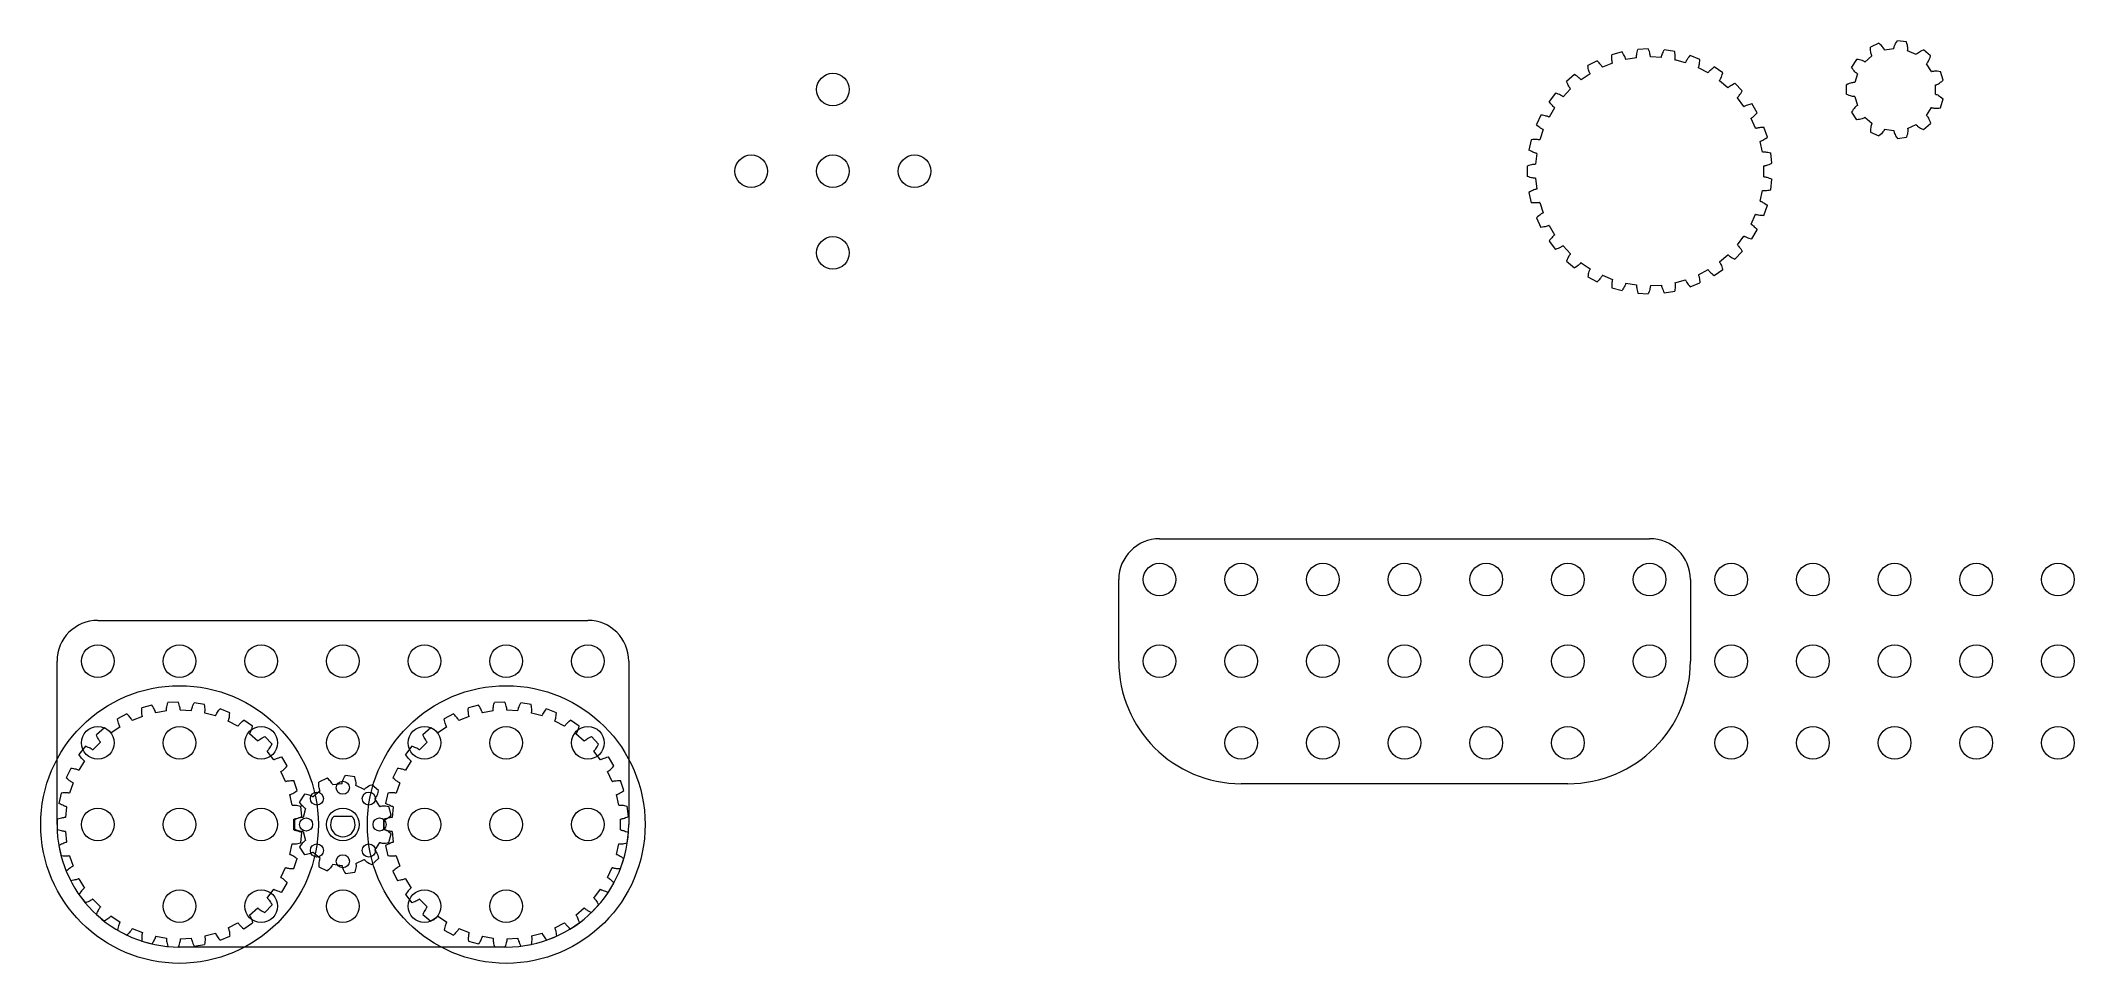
# Model space of a CAD drawing. Extents: x 3 to 252, y 3 to 116.
import ezdxf

# ---------------------------------------------------------------- set-up
doc = ezdxf.new("R2010")
doc.units = 0
doc.layers.get('0').update_dxf_attribs({"lineweight": 0})
doc.layers.add('layer 1', color=1, linetype='Continuous', lineweight=0)
doc.layers.add('layer 2', color=5, linetype='Continuous', lineweight=0)

msp = doc.modelspace()

# ---------------------------------------------------------------- linework, layer by layer
at = {"lineweight": 0}
for p, q in [((196.62, 114.61), (195.38, 114.27)), ((196.73, 114.45), (196.62, 114.61)), ((196.62, 114.61), (196.62, 114.61)), ((198.44, 114.41), (198.47, 114.57)), ((198.47, 114.57), (198.51, 114.74)), ((198.51, 114.74), (198.55, 114.93)), ((199.84, 115), (198.55, 114.93)), ((198.55, 114.93), (198.55, 114.93)), ((199.91, 114.81), (199.84, 115)), ((199.84, 115), (199.84, 115)), ((199.97, 114.65), (199.91, 114.81)), ((200.01, 114.5), (199.97, 114.65)), ((201.58, 114.41), (201.64, 114.56)), ((201.64, 114.56), (201.71, 114.72)), ((201.71, 114.72), (201.8, 114.89)), ((201.8, 114.89), (201.8, 114.89)), ((203.07, 114.68), (201.8, 114.89)), ((203.1, 114.49), (203.07, 114.68)), ((203.07, 114.68), (203.07, 114.68)), ((227.04, 114.99), (227.05, 115.2)), ((227.05, 114.8), (227.04, 114.99)), ((228.07, 115.67), (227.05, 115.2)), ((227.05, 115.2), (227.05, 115.2)), ((227.07, 114.64), (227.05, 114.8)), ((227.09, 114.5), (227.07, 114.64)), ((228.23, 115.54), (228.07, 115.67)), ((228.07, 115.67), (228.07, 115.67)), ((228.37, 115.41), (228.23, 115.54)), ((228.48, 115.29), (228.37, 115.41)), ((228.57, 115.18), (228.48, 115.29)), ((228.64, 115.08), (228.57, 115.18)), ((228.7, 115), (228.64, 115.08)), ((228.73, 114.93), (228.7, 115)), ((228.76, 114.88), (228.73, 114.93)), ((228.77, 114.85), (228.76, 114.88)), ((229.9, 115), (228.77, 114.84)), ((228.77, 114.84), (228.77, 114.85)), ((229.9, 115.04), (229.91, 115.1)), ((229.9, 115.01), (229.9, 115.04)), ((229.9, 115), (229.9, 115.01)), ((229.91, 115.1), (229.93, 115.17)), ((229.93, 115.17), (229.95, 115.27)), ((229.95, 115.27), (229.99, 115.38)), ((229.99, 115.38), (230.05, 115.51)), ((230.05, 115.51), (230.12, 115.66)), ((230.12, 115.66), (230.22, 115.82)), ((230.22, 115.82), (230.34, 115.99)), ((230.34, 115.99), (230.34, 115.99)), ((231.45, 115.83), (230.34, 115.99)), ((231.51, 115.63), (231.45, 115.83)), ((231.45, 115.83), (231.45, 115.83)), ((231.56, 115.45), (231.51, 115.63)), ((231.59, 115.29), (231.56, 115.45)), ((231.61, 115.15), (231.59, 115.29)), ((231.59, 114.77), (231.6, 114.8)), ((231.59, 114.76), (231.59, 114.77)), ((232.62, 114.28), (231.59, 114.76)), ((231.6, 114.85), (231.61, 114.93)), ((231.6, 114.8), (231.6, 114.85)), ((231.61, 115.03), (231.61, 115.15)), ((231.61, 114.93), (231.61, 115.03)), ((232.81, 114.48), (232.91, 114.55)), ((232.91, 114.55), (233.03, 114.63)), ((233.03, 114.63), (233.17, 114.72)), ((233.17, 114.72), (233.34, 114.8)), ((233.34, 114.8), (233.53, 114.88)), ((233.53, 114.88), (233.53, 114.88)), ((234.38, 114.15), (233.53, 114.88)), ((193.56, 113.54), (192.42, 112.94)), ((192.46, 112.75), (192.42, 112.94)), ((192.42, 112.94), (192.42, 112.94)), ((192.49, 112.57), (192.46, 112.75)), ((192.53, 112.42), (192.49, 112.57)), ((192.57, 112.29), (192.53, 112.42)), ((192.61, 112.19), (192.57, 112.29)), ((192.64, 112.1), (192.61, 112.19)), ((192.67, 112.03), (192.64, 112.1)), ((193.7, 113.4), (193.56, 113.54)), ((193.56, 113.54), (193.56, 113.54)), ((193.82, 113.28), (193.7, 113.4)), ((193.92, 113.16), (193.82, 113.28)), ((194.01, 113.05), (193.92, 113.16)), ((194.07, 112.96), (194.01, 113.05)), ((194.13, 112.89), (194.07, 112.96)), ((194.17, 112.82), (194.13, 112.89)), ((194.19, 112.78), (194.17, 112.82)), ((194.21, 112.75), (194.19, 112.78)), ((195.46, 113.24), (194.21, 112.74)), ((194.21, 112.74), (194.21, 112.75)), ((195.37, 114.07), (195.38, 114.27)), ((195.37, 113.89), (195.37, 114.07)), ((195.38, 113.74), (195.37, 113.89)), ((195.38, 114.27), (195.38, 114.27)), ((195.39, 113.61), (195.38, 113.74)), ((195.4, 113.49), (195.39, 113.61)), ((195.42, 113.4), (195.4, 113.49)), ((195.43, 113.33), (195.42, 113.4)), ((195.44, 113.28), (195.43, 113.33)), ((195.45, 113.25), (195.44, 113.28)), ((195.46, 113.24), (195.45, 113.25)), ((196.82, 114.3), (196.73, 114.45)), ((196.89, 114.16), (196.82, 114.3)), ((196.95, 114.04), (196.89, 114.16)), ((197, 113.94), (196.95, 114.04)), ((197.03, 113.85), (197, 113.94)), ((197.06, 113.78), (197.03, 113.85)), ((197.07, 113.73), (197.06, 113.78)), ((197.08, 113.7), (197.07, 113.73)), ((197.09, 113.69), (197.08, 113.7)), ((198.41, 113.91), (197.09, 113.69)), ((198.4, 114), (198.41, 114.07)), ((198.41, 113.95), (198.4, 114)), ((198.41, 114.17), (198.42, 114.28)), ((198.41, 114.07), (198.41, 114.17)), ((198.41, 113.92), (198.41, 113.95)), ((198.41, 113.91), (198.41, 113.92)), ((198.42, 114.28), (198.44, 114.41)), ((200.04, 114.37), (200.01, 114.5)), ((200.07, 114.26), (200.04, 114.37)), ((200.08, 114.16), (200.07, 114.26)), ((200.09, 114.09), (200.08, 114.16)), ((200.09, 114.04), (200.09, 114.09)), ((200.1, 114.01), (200.09, 114.04)), ((200.1, 114), (200.1, 114.01)), ((201.44, 113.93), (200.1, 114)), ((201.44, 113.97), (201.45, 114.02)), ((201.44, 113.94), (201.44, 113.97)), ((201.44, 113.93), (201.44, 113.94)), ((201.45, 114.02), (201.47, 114.09)), ((201.47, 114.09), (201.49, 114.18)), ((201.49, 114.18), (201.53, 114.29)), ((201.53, 114.29), (201.58, 114.41)), ((203.12, 114.31), (203.1, 114.49)), ((203.1, 113.65), (203.11, 113.66)), ((204.4, 113.29), (203.1, 113.65)), ((203.11, 113.69), (203.12, 113.75)), ((203.11, 113.66), (203.11, 113.69)), ((203.13, 114.16), (203.12, 114.31)), ((203.12, 113.82), (203.13, 113.91)), ((203.12, 113.75), (203.12, 113.82)), ((203.13, 114.02), (203.13, 114.16)), ((203.13, 113.91), (203.13, 114.02)), ((204.4, 113.3), (204.41, 113.33)), ((204.4, 113.29), (204.4, 113.3)), ((204.41, 113.33), (204.43, 113.38)), ((204.43, 113.38), (204.46, 113.45)), ((204.46, 113.45), (204.51, 113.53)), ((204.51, 113.53), (204.57, 113.63)), ((204.57, 113.63), (204.64, 113.74)), ((204.64, 113.74), (204.73, 113.87)), ((204.73, 113.87), (204.83, 114.01)), ((204.83, 114.01), (204.96, 114.16)), ((204.96, 114.16), (204.96, 114.16)), ((206.15, 113.68), (204.96, 114.16)), ((205.97, 112.68), (205.98, 112.71)), ((205.97, 112.67), (205.97, 112.68)), ((207.15, 112.04), (205.97, 112.67)), ((205.98, 112.71), (206, 112.76)), ((206, 112.76), (206.02, 112.83)), ((206.02, 112.83), (206.05, 112.92)), ((206.05, 112.92), (206.07, 113.03)), ((206.07, 113.03), (206.1, 113.16)), ((206.1, 113.16), (206.12, 113.31)), ((206.12, 113.31), (206.14, 113.49)), ((206.14, 113.49), (206.15, 113.68)), ((206.15, 113.68), (206.15, 113.68)), ((207.16, 112.05), (207.17, 112.08)), ((207.17, 112.08), (207.21, 112.12)), ((207.21, 112.12), (207.25, 112.17)), ((207.25, 112.17), (207.31, 112.24)), ((207.31, 112.24), (207.39, 112.33)), ((207.39, 112.33), (207.48, 112.42)), ((207.48, 112.42), (207.6, 112.53)), ((207.6, 112.53), (207.73, 112.64)), ((207.73, 112.64), (207.89, 112.77)), ((207.89, 112.77), (207.89, 112.77)), ((208.95, 112.04), (207.89, 112.77)), ((225.32, 113.7), (224.71, 112.76)), ((224.82, 112.58), (224.71, 112.76)), ((224.71, 112.76), (224.71, 112.76)), ((224.93, 112.42), (224.82, 112.58)), ((225.03, 112.3), (224.93, 112.42)), ((225.13, 112.19), (225.03, 112.3)), ((225.21, 112.11), (225.13, 112.19)), ((225.29, 112.04), (225.21, 112.11)), ((225.53, 113.68), (225.32, 113.7)), ((225.32, 113.7), (225.32, 113.7)), ((225.71, 113.65), (225.53, 113.68)), ((225.87, 113.61), (225.71, 113.65)), ((226.01, 113.56), (225.87, 113.61)), ((226.12, 113.52), (226.01, 113.56)), ((226.21, 113.48), (226.12, 113.52)), ((226.28, 113.44), (226.21, 113.48)), ((226.32, 113.41), (226.28, 113.44)), ((226.35, 113.39), (226.32, 113.41)), ((226.36, 113.38), (226.35, 113.39)), ((227.22, 114.13), (226.36, 113.38)), ((227.12, 114.38), (227.09, 114.5)), ((227.15, 114.29), (227.12, 114.38)), ((227.18, 114.22), (227.15, 114.29)), ((227.2, 114.17), (227.18, 114.22)), ((227.21, 114.14), (227.2, 114.17)), ((227.22, 114.13), (227.21, 114.14)), ((232.62, 114.28), (232.63, 114.29)), ((232.63, 114.29), (232.65, 114.32)), ((232.65, 114.32), (232.69, 114.36)), ((232.69, 114.36), (232.74, 114.41)), ((232.74, 114.41), (232.81, 114.48)), ((234.53, 112.21), (233.91, 113.17)), ((233.91, 113.17), (233.92, 113.17)), ((233.92, 113.17), (233.94, 113.2)), ((233.94, 113.2), (233.98, 113.24)), ((233.98, 113.24), (234.03, 113.3)), ((234.03, 113.3), (234.08, 113.38)), ((234.08, 113.38), (234.14, 113.49)), ((234.14, 113.49), (234.2, 113.61)), ((234.2, 113.61), (234.27, 113.77)), ((234.27, 113.77), (234.33, 113.94)), ((234.33, 113.94), (234.38, 114.15)), ((234.38, 114.15), (234.38, 114.15)), ((234.53, 112.21), (234.54, 112.21)), ((234.54, 112.21), (234.57, 112.22)), ((234.57, 112.22), (234.62, 112.24)), ((234.62, 112.24), (234.7, 112.25)), ((234.7, 112.25), (234.8, 112.27)), ((234.8, 112.27), (234.92, 112.28)), ((234.92, 112.28), (235.06, 112.28)), ((235.06, 112.28), (235.22, 112.28)), ((235.22, 112.28), (235.41, 112.26)), ((235.41, 112.26), (235.62, 112.22)), ((235.62, 112.22), (235.62, 112.22)), ((235.93, 111.14), (235.62, 112.22)), ((188.47, 109.58), (187.69, 108.56)), ((188.65, 109.52), (188.47, 109.58)), ((188.47, 109.58), (188.47, 109.58)), ((190.32, 110.1), (189.4, 109.13)), ((190.8, 111.84), (189.82, 111)), ((189.89, 110.82), (189.82, 111)), ((189.82, 111), (189.82, 111)), ((189.97, 110.66), (189.89, 110.82)), ((190.04, 110.53), (189.97, 110.66)), ((190.1, 110.41), (190.04, 110.53)), ((190.16, 110.31), (190.1, 110.41)), ((190.22, 110.23), (190.16, 110.31)), ((190.26, 110.18), (190.22, 110.23)), ((190.29, 110.13), (190.26, 110.18)), ((190.31, 110.11), (190.29, 110.13)), ((190.32, 110.1), (190.31, 110.11)), ((190.97, 111.73), (190.8, 111.84)), ((190.8, 111.84), (190.8, 111.84)), ((191.11, 111.64), (190.97, 111.73)), ((191.24, 111.54), (191.11, 111.64)), ((191.34, 111.46), (191.24, 111.54)), ((191.43, 111.38), (191.34, 111.46)), ((191.49, 111.32), (191.43, 111.38)), ((191.55, 111.27), (191.49, 111.32)), ((191.58, 111.23), (191.55, 111.27)), ((191.6, 111.21), (191.58, 111.23)), ((191.61, 111.2), (191.6, 111.21)), ((192.72, 111.95), (191.61, 111.2)), ((192.7, 111.99), (192.67, 112.03)), ((192.71, 111.96), (192.7, 111.99)), ((192.72, 111.95), (192.71, 111.96)), ((207.15, 112.04), (207.16, 112.05)), ((208.55, 111.09), (208.56, 111.1)), ((209.57, 110.22), (208.55, 111.09)), ((208.56, 111.1), (208.57, 111.13)), ((208.57, 111.13), (208.6, 111.17)), ((208.6, 111.17), (208.64, 111.23)), ((208.64, 111.23), (208.68, 111.32)), ((208.68, 111.32), (208.73, 111.42)), ((208.73, 111.42), (208.78, 111.54)), ((208.78, 111.54), (208.84, 111.69)), ((208.84, 111.69), (208.9, 111.85)), ((208.9, 111.85), (208.95, 112.04)), ((208.95, 112.04), (208.95, 112.04)), ((209.57, 110.22), (209.58, 110.23)), ((209.58, 110.23), (209.6, 110.25)), ((209.6, 110.25), (209.64, 110.29)), ((209.64, 110.29), (209.7, 110.33)), ((209.7, 110.33), (209.77, 110.39)), ((209.77, 110.39), (209.87, 110.45)), ((209.87, 110.45), (209.98, 110.53)), ((209.98, 110.53), (210.11, 110.6)), ((210.11, 110.6), (210.27, 110.69)), ((210.27, 110.69), (210.45, 110.77)), ((210.45, 110.77), (210.45, 110.77)), ((211.33, 109.84), (210.45, 110.77)), ((211.15, 109.52), (211.24, 109.67)), ((211.24, 109.67), (211.33, 109.84)), ((211.33, 109.84), (211.33, 109.84)), ((224.26, 110.65), (224.07, 110.56)), ((224.07, 110.56), (224.07, 110.56)), ((224.07, 110.56), (224.07, 109.44)), ((224.43, 110.73), (224.26, 110.65)), ((224.58, 110.78), (224.43, 110.73)), ((224.72, 110.82), (224.58, 110.78)), ((224.84, 110.84), (224.72, 110.82)), ((224.94, 110.85), (224.84, 110.84)), ((225.02, 110.86), (224.94, 110.85)), ((225.07, 110.86), (225.02, 110.86)), ((225.1, 110.85), (225.07, 110.86)), ((225.12, 110.85), (225.1, 110.85)), ((225.44, 111.95), (225.12, 110.85)), ((225.35, 112), (225.29, 112.04)), ((225.4, 111.97), (225.35, 112)), ((225.43, 111.95), (225.4, 111.97)), ((225.44, 111.95), (225.43, 111.95)), ((235.01, 109.43), (235.01, 110.57)), ((235.01, 110.57), (235.02, 110.57)), ((235.02, 110.57), (235.05, 110.58)), ((235.05, 110.58), (235.11, 110.59)), ((235.11, 110.59), (235.18, 110.62)), ((235.18, 110.62), (235.27, 110.66)), ((235.27, 110.66), (235.38, 110.72)), ((235.38, 110.72), (235.5, 110.79)), ((235.5, 110.79), (235.63, 110.89)), ((235.63, 110.89), (235.78, 111)), ((235.78, 111), (235.93, 111.14)), ((235.93, 111.14), (235.93, 111.14)), ((188.37, 107.78), (187.68, 106.64)), ((187.8, 108.4), (187.69, 108.56)), ((187.69, 108.56), (187.69, 108.56)), ((187.91, 108.26), (187.8, 108.4)), ((188.01, 108.14), (187.91, 108.26)), ((188.1, 108.04), (188.01, 108.14)), ((188.18, 107.95), (188.1, 108.04)), ((188.24, 107.89), (188.18, 107.95)), ((188.3, 107.84), (188.24, 107.89)), ((188.34, 107.81), (188.3, 107.84)), ((188.36, 107.79), (188.34, 107.81)), ((188.37, 107.78), (188.36, 107.79)), ((188.82, 109.45), (188.65, 109.52)), ((188.96, 109.39), (188.82, 109.45)), ((189.08, 109.33), (188.96, 109.39)), ((189.18, 109.27), (189.08, 109.33)), ((189.26, 109.22), (189.18, 109.27)), ((189.32, 109.19), (189.26, 109.22)), ((189.36, 109.16), (189.32, 109.19)), ((189.39, 109.14), (189.36, 109.16)), ((189.4, 109.13), (189.39, 109.14)), ((210.74, 109), (210.77, 109.02)), ((211.55, 107.93), (210.74, 109)), ((210.74, 109), (210.74, 109)), ((210.77, 109.02), (210.8, 109.06)), ((210.8, 109.06), (210.85, 109.12)), ((210.85, 109.12), (210.91, 109.19)), ((210.91, 109.19), (210.98, 109.28)), ((210.98, 109.28), (211.06, 109.39)), ((211.06, 109.39), (211.15, 109.52)), ((211.55, 107.93), (211.56, 107.93)), ((211.56, 107.93), (211.58, 107.95)), ((211.58, 107.95), (211.63, 107.98)), ((211.63, 107.98), (211.69, 108.01)), ((211.69, 108.01), (211.78, 108.05)), ((211.78, 108.05), (211.88, 108.09)), ((211.88, 108.09), (212.01, 108.14)), ((212.01, 108.14), (212.16, 108.18)), ((212.16, 108.18), (212.33, 108.23)), ((212.33, 108.23), (212.52, 108.28)), ((212.52, 108.28), (212.52, 108.28)), ((213.18, 107.17), (212.52, 108.28)), ((213.05, 107.03), (213.18, 107.17)), ((213.18, 107.17), (213.18, 107.17)), ((224.26, 109.35), (224.07, 109.44)), ((224.07, 109.44), (224.07, 109.44)), ((224.43, 109.27), (224.26, 109.35)), ((224.58, 109.22), (224.43, 109.27)), ((224.72, 109.18), (224.58, 109.22)), ((224.82, 107.42), (224.71, 107.24)), ((224.71, 107.24), (224.71, 107.24)), ((224.71, 107.24), (225.32, 106.3)), ((224.84, 109.16), (224.72, 109.18)), ((224.93, 107.58), (224.82, 107.42)), ((224.94, 109.15), (224.84, 109.16)), ((225.03, 107.7), (224.93, 107.58)), ((225.02, 109.14), (224.94, 109.15)), ((225.07, 109.14), (225.02, 109.14)), ((225.13, 107.81), (225.03, 107.7)), ((225.1, 109.15), (225.07, 109.14)), ((225.12, 109.15), (225.1, 109.15)), ((225.12, 109.15), (225.44, 108.05)), ((225.21, 107.89), (225.13, 107.81)), ((225.29, 107.96), (225.21, 107.89)), ((225.35, 108), (225.29, 107.96)), ((225.4, 108.03), (225.35, 108)), ((225.43, 108.05), (225.4, 108.03)), ((225.44, 108.05), (225.43, 108.05)), ((233.91, 106.83), (234.53, 107.79)), ((234.53, 107.79), (234.54, 107.79)), ((234.54, 107.79), (234.57, 107.78)), ((234.57, 107.78), (234.62, 107.76)), ((234.62, 107.76), (234.7, 107.75)), ((234.7, 107.75), (234.8, 107.73)), ((234.8, 107.73), (234.92, 107.72)), ((234.92, 107.72), (235.06, 107.72)), ((235.01, 109.43), (235.02, 109.43)), ((235.02, 109.43), (235.05, 109.42)), ((235.05, 109.42), (235.11, 109.41)), ((235.06, 107.72), (235.22, 107.72)), ((235.11, 109.41), (235.18, 109.38)), ((235.18, 109.38), (235.27, 109.34)), ((235.22, 107.72), (235.41, 107.74)), ((235.27, 109.34), (235.38, 109.28)), ((235.38, 109.28), (235.5, 109.21)), ((235.41, 107.74), (235.62, 107.78)), ((235.5, 109.21), (235.63, 109.11)), ((235.62, 107.78), (235.93, 108.86)), ((235.62, 107.78), (235.62, 107.78)), ((235.63, 109.11), (235.78, 109)), ((235.78, 109), (235.93, 108.86)), ((235.93, 108.86), (235.93, 108.86)), ((186.68, 106.88), (186.14, 105.71)), ((186.28, 105.58), (186.14, 105.71)), ((186.14, 105.71), (186.14, 105.71)), ((186.42, 105.46), (186.28, 105.58)), ((186.54, 105.37), (186.42, 105.46)), ((186.65, 105.29), (186.54, 105.37)), ((186.97, 105.1), (186.54, 103.83)), ((186.74, 105.22), (186.65, 105.29)), ((186.87, 106.85), (186.68, 106.88)), ((186.68, 106.88), (186.68, 106.88)), ((186.82, 105.18), (186.74, 105.22)), ((186.89, 105.14), (186.82, 105.18)), ((187.05, 106.82), (186.87, 106.85)), ((186.93, 105.12), (186.89, 105.14)), ((186.96, 105.1), (186.93, 105.12)), ((186.97, 105.1), (186.96, 105.1)), ((187.2, 106.79), (187.05, 106.82)), ((187.33, 106.76), (187.2, 106.79)), ((187.44, 106.73), (187.33, 106.76)), ((187.53, 106.7), (187.44, 106.73)), ((187.6, 106.67), (187.53, 106.7)), ((187.64, 106.65), (187.6, 106.67)), ((187.67, 106.64), (187.64, 106.65)), ((187.68, 106.64), (187.67, 106.64)), ((212.42, 106.48), (212.43, 106.49)), ((212.98, 105.26), (212.42, 106.48)), ((212.43, 106.49), (212.45, 106.5)), ((212.45, 106.5), (212.5, 106.53)), ((212.5, 106.53), (212.56, 106.57)), ((212.56, 106.57), (212.63, 106.63)), ((212.63, 106.63), (212.72, 106.7)), ((212.72, 106.7), (212.82, 106.79)), ((212.82, 106.79), (212.93, 106.9)), ((212.93, 106.9), (213.05, 107.03)), ((212.98, 105.26), (212.99, 105.27)), ((212.99, 105.27), (213.02, 105.28)), ((213.02, 105.28), (213.07, 105.29)), ((213.07, 105.29), (213.14, 105.31)), ((213.14, 105.31), (213.23, 105.33)), ((213.23, 105.33), (213.34, 105.35)), ((213.34, 105.35), (213.48, 105.37)), ((213.48, 105.37), (213.63, 105.38)), ((213.63, 105.38), (213.81, 105.39)), ((213.81, 105.39), (214, 105.4)), ((214, 105.4), (214, 105.4)), ((214.42, 104.17), (214, 105.4)), ((225.53, 106.32), (225.32, 106.3)), ((225.32, 106.3), (225.32, 106.3)), ((225.71, 106.35), (225.53, 106.32)), ((225.87, 106.39), (225.71, 106.35)), ((226.01, 106.44), (225.87, 106.39)), ((226.12, 106.48), (226.01, 106.44)), ((226.21, 106.52), (226.12, 106.48)), ((226.28, 106.56), (226.21, 106.52)), ((226.32, 106.59), (226.28, 106.56)), ((226.35, 106.61), (226.32, 106.59)), ((226.36, 106.62), (226.35, 106.61)), ((226.36, 106.62), (227.22, 105.87)), ((227.05, 105.2), (227.04, 105.01)), ((227.04, 105.01), (227.05, 104.8)), ((227.07, 105.36), (227.05, 105.2)), ((227.05, 104.8), (227.05, 104.8)), ((227.05, 104.8), (228.07, 104.33)), ((227.09, 105.5), (227.07, 105.36)), ((227.12, 105.62), (227.09, 105.5)), ((227.15, 105.71), (227.12, 105.62)), ((227.18, 105.78), (227.15, 105.71)), ((227.2, 105.83), (227.18, 105.78)), ((227.21, 105.86), (227.2, 105.83)), ((227.22, 105.87), (227.21, 105.86)), ((228.37, 104.59), (228.23, 104.46)), ((228.48, 104.71), (228.37, 104.59)), ((228.57, 104.82), (228.48, 104.71)), ((228.64, 104.92), (228.57, 104.82)), ((228.7, 105), (228.64, 104.92)), ((228.73, 105.07), (228.7, 105)), ((228.76, 105.12), (228.73, 105.07)), ((228.77, 105.15), (228.76, 105.12)), ((228.77, 105.16), (228.77, 105.15)), ((228.77, 105.16), (229.9, 105)), ((229.9, 105), (229.9, 104.99)), ((229.9, 104.99), (229.9, 104.96)), ((229.9, 104.96), (229.91, 104.9)), ((229.91, 104.9), (229.93, 104.83)), ((229.93, 104.83), (229.95, 104.73)), ((229.95, 104.73), (229.99, 104.62)), ((229.99, 104.62), (230.05, 104.49)), ((231.59, 104.71), (231.56, 104.55)), ((231.59, 105.24), (232.62, 105.72)), ((231.59, 105.24), (231.59, 105.23)), ((231.59, 105.23), (231.6, 105.2)), ((231.61, 104.85), (231.59, 104.71)), ((231.6, 105.2), (231.6, 105.15)), ((231.6, 105.15), (231.61, 105.07)), ((231.61, 105.07), (231.61, 104.97)), ((231.61, 104.97), (231.61, 104.85)), ((232.62, 105.72), (232.63, 105.71)), ((232.63, 105.71), (232.65, 105.68)), ((232.65, 105.68), (232.69, 105.64)), ((232.69, 105.64), (232.74, 105.59)), ((232.74, 105.59), (232.81, 105.52)), ((232.81, 105.52), (232.91, 105.45)), ((232.91, 105.45), (233.03, 105.37)), ((233.03, 105.37), (233.17, 105.28)), ((233.17, 105.28), (233.34, 105.2)), ((233.34, 105.2), (233.53, 105.12)), ((233.53, 105.12), (234.38, 105.85)), ((233.53, 105.12), (233.53, 105.12)), ((233.91, 106.83), (233.92, 106.83)), ((233.92, 106.83), (233.94, 106.8)), ((233.94, 106.8), (233.98, 106.76)), ((233.98, 106.76), (234.03, 106.7)), ((234.03, 106.7), (234.08, 106.62)), ((234.08, 106.62), (234.14, 106.51)), ((234.14, 106.51), (234.2, 106.39)), ((234.2, 106.39), (234.27, 106.23)), ((234.27, 106.23), (234.33, 106.06)), ((234.33, 106.06), (234.38, 105.85)), ((234.38, 105.85), (234.38, 105.85)), ((185.51, 103.85), (185.23, 102.59)), ((185.41, 102.49), (185.23, 102.59)), ((185.23, 102.59), (185.23, 102.59)), ((185.56, 102.41), (185.41, 102.49)), ((185.71, 103.87), (185.51, 103.85)), ((185.51, 103.85), (185.51, 103.85)), ((185.7, 102.35), (185.56, 102.41)), ((185.83, 102.29), (185.7, 102.35)), ((185.88, 103.88), (185.71, 103.87)), ((185.93, 102.25), (185.83, 102.29)), ((186.04, 103.88), (185.88, 103.88)), ((186.02, 102.22), (185.93, 102.25)), ((186.09, 102.2), (186.02, 102.22)), ((186.18, 102.18), (186.03, 100.85)), ((186.17, 103.88), (186.04, 103.88)), ((186.14, 102.19), (186.09, 102.2)), ((186.17, 102.18), (186.14, 102.19)), ((186.29, 103.87), (186.17, 103.88)), ((186.18, 102.18), (186.17, 102.18)), ((186.38, 103.86), (186.29, 103.87)), ((186.45, 103.85), (186.38, 103.86)), ((186.5, 103.84), (186.45, 103.85)), ((186.53, 103.83), (186.5, 103.84)), ((186.54, 103.83), (186.53, 103.83)), ((213.81, 102.35), (213.52, 103.66)), ((213.52, 103.66), (213.53, 103.66)), ((213.53, 103.66), (213.56, 103.67)), ((213.56, 103.67), (213.61, 103.69)), ((213.61, 103.69), (213.68, 103.72)), ((213.68, 103.72), (213.76, 103.76)), ((213.76, 103.76), (213.86, 103.81)), ((213.81, 102.35), (213.82, 102.35)), ((213.82, 102.35), (213.85, 102.36)), ((213.85, 102.36), (213.9, 102.36)), ((213.86, 103.81), (213.98, 103.88)), ((213.9, 102.36), (213.98, 102.36)), ((213.98, 103.88), (214.11, 103.96)), ((213.98, 102.36), (214.07, 102.36)), ((214.07, 102.36), (214.18, 102.36)), ((214.11, 103.96), (214.26, 104.06)), ((214.18, 102.36), (214.32, 102.35)), ((214.26, 104.06), (214.42, 104.17)), ((214.32, 102.35), (214.47, 102.33)), ((214.42, 104.17), (214.42, 104.17)), ((214.47, 102.33), (214.64, 102.3)), ((214.64, 102.3), (214.84, 102.26)), ((214.84, 102.26), (214.84, 102.26)), ((214.98, 100.98), (214.84, 102.26)), ((228.23, 104.46), (228.07, 104.33)), ((228.07, 104.33), (228.07, 104.33)), ((230.05, 104.49), (230.12, 104.34)), ((230.12, 104.34), (230.22, 104.18)), ((230.22, 104.18), (230.34, 104.01)), ((230.34, 104.01), (231.45, 104.17)), ((230.34, 104.01), (230.34, 104.01)), ((231.51, 104.37), (231.45, 104.17)), ((231.45, 104.17), (231.45, 104.17)), ((231.56, 104.55), (231.51, 104.37)), ((185.21, 100.7), (185.02, 100.64)), ((185.02, 100.64), (185.02, 100.64)), ((185.02, 100.64), (185.02, 99.36)), ((185.38, 100.75), (185.21, 100.7)), ((185.53, 100.79), (185.38, 100.75)), ((185.66, 100.81), (185.53, 100.79)), ((185.78, 100.83), (185.66, 100.81)), ((185.87, 100.84), (185.78, 100.83)), ((185.94, 100.84), (185.87, 100.84)), ((185.99, 100.85), (185.94, 100.84)), ((186.02, 100.85), (185.99, 100.85)), ((186.03, 100.85), (186.02, 100.85)), ((213.99, 99.33), (213.99, 100.67)), ((213.99, 100.67), (214, 100.67)), ((214, 100.67), (214.03, 100.67)), ((214.03, 100.67), (214.09, 100.68)), ((214.09, 100.68), (214.16, 100.7)), ((214.16, 100.7), (214.25, 100.72)), ((214.25, 100.72), (214.36, 100.74)), ((214.36, 100.74), (214.49, 100.78)), ((214.49, 100.78), (214.63, 100.84)), ((214.63, 100.84), (214.8, 100.9)), ((214.8, 100.9), (214.98, 100.98)), ((214.98, 100.98), (214.98, 100.98)), ((185.21, 99.3), (185.02, 99.36)), ((185.02, 99.36), (185.02, 99.36)), ((185.38, 99.25), (185.21, 99.3)), ((185.41, 97.51), (185.23, 97.41)), ((185.23, 97.41), (185.23, 97.41)), ((185.23, 97.41), (185.51, 96.15)), ((185.53, 99.21), (185.38, 99.25)), ((185.56, 97.59), (185.41, 97.51)), ((185.66, 99.19), (185.53, 99.21)), ((185.7, 97.65), (185.56, 97.59)), ((185.78, 99.17), (185.66, 99.19)), ((185.83, 97.71), (185.7, 97.65)), ((185.87, 99.16), (185.78, 99.17)), ((185.93, 97.75), (185.83, 97.71)), ((185.94, 99.16), (185.87, 99.16)), ((186.02, 97.78), (185.93, 97.75)), ((185.99, 99.15), (185.94, 99.16)), ((186.02, 99.15), (185.99, 99.15)), ((186.03, 99.15), (186.02, 99.15)), ((186.09, 97.8), (186.02, 97.78)), ((186.03, 99.15), (186.18, 97.82)), ((186.14, 97.81), (186.09, 97.8)), ((186.17, 97.82), (186.14, 97.81)), ((186.18, 97.82), (186.17, 97.82)), ((213.52, 96.34), (213.81, 97.65)), ((213.81, 97.65), (213.82, 97.65)), ((213.82, 97.65), (213.85, 97.64)), ((213.85, 97.64), (213.9, 97.64)), ((213.9, 97.64), (213.98, 97.64)), ((213.98, 97.64), (214.07, 97.64)), ((213.99, 99.33), (214, 99.33)), ((214, 99.33), (214.03, 99.33)), ((214.03, 99.33), (214.09, 99.32)), ((214.07, 97.64), (214.18, 97.64)), ((214.09, 99.32), (214.16, 99.3)), ((214.16, 99.3), (214.25, 99.28)), ((214.18, 97.64), (214.32, 97.65)), ((214.25, 99.28), (214.36, 99.26)), ((214.32, 97.65), (214.47, 97.67)), ((214.36, 99.26), (214.49, 99.22)), ((214.47, 97.67), (214.64, 97.7)), ((214.49, 99.22), (214.63, 99.16)), ((214.63, 99.16), (214.8, 99.1)), ((214.64, 97.7), (214.84, 97.74)), ((214.8, 99.1), (214.98, 99.02)), ((214.84, 97.74), (214.98, 99.02)), ((214.84, 97.74), (214.84, 97.74)), ((214.98, 99.02), (214.98, 99.02)), ((185.71, 96.13), (185.51, 96.15)), ((185.51, 96.15), (185.51, 96.15)), ((185.88, 96.12), (185.71, 96.13)), ((186.04, 96.12), (185.88, 96.12)), ((186.17, 96.12), (186.04, 96.12)), ((186.29, 96.13), (186.17, 96.12)), ((186.38, 96.14), (186.29, 96.13)), ((186.45, 96.15), (186.38, 96.14)), ((186.54, 94.63), (186.42, 94.54)), ((186.5, 96.16), (186.45, 96.15)), ((186.53, 96.17), (186.5, 96.16)), ((186.54, 96.17), (186.53, 96.17)), ((186.54, 96.17), (186.97, 94.9)), ((186.65, 94.71), (186.54, 94.63)), ((186.74, 94.78), (186.65, 94.71)), ((186.82, 94.82), (186.74, 94.78)), ((186.89, 94.86), (186.82, 94.82)), ((186.93, 94.88), (186.89, 94.86)), ((186.96, 94.9), (186.93, 94.88)), ((186.97, 94.9), (186.96, 94.9)), ((212.42, 93.52), (212.98, 94.74)), ((212.98, 94.74), (212.99, 94.73)), ((212.99, 94.73), (213.02, 94.72)), ((213.02, 94.72), (213.07, 94.71)), ((213.07, 94.71), (213.14, 94.69)), ((213.14, 94.69), (213.23, 94.67)), ((213.23, 94.67), (213.34, 94.65)), ((213.34, 94.65), (213.48, 94.63)), ((213.48, 94.63), (213.63, 94.62)), ((213.52, 96.34), (213.53, 96.34)), ((213.53, 96.34), (213.56, 96.33)), ((213.56, 96.33), (213.61, 96.31)), ((213.61, 96.31), (213.68, 96.28)), ((213.68, 96.28), (213.76, 96.24)), ((213.76, 96.24), (213.86, 96.19)), ((213.86, 96.19), (213.98, 96.12)), ((213.98, 96.12), (214.11, 96.04)), ((214, 94.6), (214.42, 95.83)), ((214.11, 96.04), (214.26, 95.94)), ((214.26, 95.94), (214.42, 95.83)), ((214.42, 95.83), (214.42, 95.83)), ((186.28, 94.42), (186.14, 94.29)), ((186.14, 94.29), (186.14, 94.29)), ((186.14, 94.29), (186.68, 93.12)), ((186.42, 94.54), (186.28, 94.42)), ((186.87, 93.15), (186.68, 93.12)), ((186.68, 93.12), (186.68, 93.12)), ((187.05, 93.18), (186.87, 93.15)), ((187.2, 93.21), (187.05, 93.18)), ((187.33, 93.24), (187.2, 93.21)), ((187.44, 93.27), (187.33, 93.24)), ((187.53, 93.3), (187.44, 93.27)), ((187.6, 93.33), (187.53, 93.3)), ((187.64, 93.35), (187.6, 93.33)), ((187.67, 93.36), (187.64, 93.35)), ((187.68, 93.36), (187.67, 93.36)), ((187.68, 93.36), (188.37, 92.22)), ((188.3, 92.16), (188.24, 92.11)), ((188.34, 92.19), (188.3, 92.16)), ((188.36, 92.21), (188.34, 92.19)), ((188.37, 92.22), (188.36, 92.21)), ((212.42, 93.52), (212.43, 93.51)), ((212.43, 93.51), (212.45, 93.5)), ((212.45, 93.5), (212.5, 93.47)), ((212.5, 93.47), (212.56, 93.43)), ((212.52, 91.72), (213.18, 92.83)), ((212.56, 93.43), (212.63, 93.37)), ((212.63, 93.37), (212.72, 93.3)), ((212.72, 93.3), (212.82, 93.21)), ((212.82, 93.21), (212.93, 93.1)), ((212.93, 93.1), (213.05, 92.97)), ((213.05, 92.97), (213.18, 92.83)), ((213.18, 92.83), (213.18, 92.83)), ((213.63, 94.62), (213.81, 94.61)), ((213.81, 94.61), (214, 94.6)), ((214, 94.6), (214, 94.6)), ((187.8, 91.6), (187.69, 91.44)), ((187.69, 91.44), (187.69, 91.44)), ((187.69, 91.44), (188.47, 90.42)), ((187.91, 91.74), (187.8, 91.6)), ((188.01, 91.86), (187.91, 91.74)), ((188.1, 91.96), (188.01, 91.86)), ((188.18, 92.05), (188.1, 91.96)), ((188.24, 92.11), (188.18, 92.05)), ((188.65, 90.48), (188.47, 90.42)), ((188.47, 90.42), (188.47, 90.42)), ((188.82, 90.55), (188.65, 90.48)), ((188.96, 90.61), (188.82, 90.55)), ((189.08, 90.67), (188.96, 90.61)), ((189.18, 90.73), (189.08, 90.67)), ((189.26, 90.78), (189.18, 90.73)), ((189.32, 90.81), (189.26, 90.78)), ((189.36, 90.84), (189.32, 90.81)), ((189.39, 90.86), (189.36, 90.84)), ((189.4, 90.87), (189.39, 90.86)), ((189.4, 90.87), (190.32, 89.9)), ((190.16, 89.69), (190.1, 89.59)), ((190.22, 89.77), (190.16, 89.69)), ((190.26, 89.82), (190.22, 89.77)), ((190.29, 89.87), (190.26, 89.82)), ((190.31, 89.89), (190.29, 89.87)), ((190.32, 89.9), (190.31, 89.89)), ((208.55, 88.91), (209.57, 89.78)), ((209.57, 89.78), (209.58, 89.77)), ((209.58, 89.77), (209.6, 89.75)), ((209.6, 89.75), (209.64, 89.71)), ((209.64, 89.71), (209.7, 89.67)), ((209.7, 89.67), (209.77, 89.61)), ((210.45, 89.23), (211.33, 90.16)), ((210.74, 91), (211.55, 92.07)), ((210.74, 91), (210.74, 91)), ((210.74, 91), (210.77, 90.98)), ((210.77, 90.98), (210.8, 90.94)), ((210.8, 90.94), (210.85, 90.88)), ((210.85, 90.88), (210.91, 90.81)), ((210.91, 90.81), (210.98, 90.72)), ((210.98, 90.72), (211.06, 90.61)), ((211.06, 90.61), (211.15, 90.48)), ((211.15, 90.48), (211.24, 90.33)), ((211.24, 90.33), (211.33, 90.16)), ((211.33, 90.16), (211.33, 90.16)), ((211.55, 92.07), (211.56, 92.07)), ((211.56, 92.07), (211.58, 92.05)), ((211.58, 92.05), (211.63, 92.02)), ((211.63, 92.02), (211.69, 91.99)), ((211.69, 91.99), (211.78, 91.95)), ((211.78, 91.95), (211.88, 91.91)), ((211.88, 91.91), (212.01, 91.86)), ((212.01, 91.86), (212.16, 91.82)), ((212.16, 91.82), (212.33, 91.77)), ((212.33, 91.77), (212.52, 91.72)), ((212.52, 91.72), (212.52, 91.72)), ((189.89, 89.18), (189.82, 89)), ((189.82, 89), (189.82, 89)), ((189.82, 89), (190.8, 88.16)), ((189.97, 89.34), (189.89, 89.18)), ((190.04, 89.47), (189.97, 89.34)), ((190.1, 89.59), (190.04, 89.47)), ((190.97, 88.27), (190.8, 88.16)), ((190.8, 88.16), (190.8, 88.16)), ((191.11, 88.36), (190.97, 88.27)), ((191.24, 88.46), (191.11, 88.36)), ((191.34, 88.54), (191.24, 88.46)), ((191.43, 88.62), (191.34, 88.54)), ((191.49, 88.68), (191.43, 88.62)), ((191.55, 88.73), (191.49, 88.68)), ((191.58, 88.77), (191.55, 88.73)), ((191.6, 88.79), (191.58, 88.77)), ((191.61, 88.8), (191.6, 88.79)), ((191.61, 88.8), (192.72, 88.05)), ((192.46, 87.25), (192.42, 87.06)), ((192.49, 87.43), (192.46, 87.25)), ((192.53, 87.58), (192.49, 87.43)), ((192.57, 87.71), (192.53, 87.58)), ((192.61, 87.81), (192.57, 87.71)), ((192.64, 87.9), (192.61, 87.81)), ((192.67, 87.97), (192.64, 87.9)), ((192.7, 88.01), (192.67, 87.97)), ((192.71, 88.04), (192.7, 88.01)), ((192.72, 88.05), (192.71, 88.04)), ((194.17, 87.18), (194.13, 87.11)), ((194.19, 87.22), (194.17, 87.18)), ((194.21, 87.25), (194.19, 87.22)), ((194.21, 87.26), (194.21, 87.25)), ((194.21, 87.26), (195.46, 86.76)), ((205.97, 87.33), (207.15, 87.96)), ((205.97, 87.33), (205.97, 87.32)), ((205.97, 87.32), (205.98, 87.29)), ((205.98, 87.29), (206, 87.24)), ((206, 87.24), (206.02, 87.17)), ((206.02, 87.17), (206.05, 87.08)), ((207.15, 87.96), (207.16, 87.95)), ((207.16, 87.95), (207.17, 87.92)), ((207.17, 87.92), (207.21, 87.88)), ((207.21, 87.88), (207.25, 87.83)), ((207.25, 87.83), (207.31, 87.76)), ((207.31, 87.76), (207.39, 87.67)), ((207.39, 87.67), (207.48, 87.58)), ((207.48, 87.58), (207.6, 87.47)), ((207.6, 87.47), (207.73, 87.36)), ((207.73, 87.36), (207.89, 87.23)), ((207.89, 87.23), (208.95, 87.96)), ((207.89, 87.23), (207.89, 87.23)), ((208.55, 88.91), (208.56, 88.9)), ((208.56, 88.9), (208.57, 88.87)), ((208.57, 88.87), (208.6, 88.83)), ((208.6, 88.83), (208.64, 88.77)), ((208.64, 88.77), (208.68, 88.68)), ((208.68, 88.68), (208.73, 88.58)), ((208.73, 88.58), (208.78, 88.46)), ((208.78, 88.46), (208.84, 88.31)), ((208.84, 88.31), (208.9, 88.15)), ((208.9, 88.15), (208.95, 87.96)), ((208.95, 87.96), (208.95, 87.96)), ((209.77, 89.61), (209.87, 89.55)), ((209.87, 89.55), (209.98, 89.47)), ((209.98, 89.47), (210.11, 89.4)), ((210.11, 89.4), (210.27, 89.31)), ((210.27, 89.31), (210.45, 89.23)), ((210.45, 89.23), (210.45, 89.23)), ((192.42, 87.06), (192.42, 87.06)), ((192.42, 87.06), (193.56, 86.46)), ((193.7, 86.6), (193.56, 86.46)), ((193.56, 86.46), (193.56, 86.46)), ((193.82, 86.72), (193.7, 86.6)), ((193.92, 86.84), (193.82, 86.72)), ((194.01, 86.95), (193.92, 86.84)), ((194.07, 87.04), (194.01, 86.95)), ((194.13, 87.11), (194.07, 87.04)), ((195.38, 86.26), (195.37, 86.11)), ((195.37, 86.11), (195.37, 85.93)), ((195.37, 85.93), (195.38, 85.73)), ((195.39, 86.39), (195.38, 86.26)), ((195.38, 85.73), (195.38, 85.73)), ((195.38, 85.73), (196.62, 85.39)), ((195.4, 86.51), (195.39, 86.39)), ((195.42, 86.6), (195.4, 86.51)), ((195.43, 86.67), (195.42, 86.6)), ((195.44, 86.72), (195.43, 86.67)), ((195.45, 86.75), (195.44, 86.72)), ((195.46, 86.76), (195.45, 86.75)), ((196.73, 85.55), (196.62, 85.39)), ((196.62, 85.39), (196.62, 85.39)), ((196.82, 85.7), (196.73, 85.55)), ((196.89, 85.84), (196.82, 85.7)), ((196.95, 85.96), (196.89, 85.84)), ((197, 86.06), (196.95, 85.96)), ((197.03, 86.15), (197, 86.06)), ((197.06, 86.22), (197.03, 86.15)), ((197.07, 86.27), (197.06, 86.22)), ((197.08, 86.3), (197.07, 86.27)), ((197.09, 86.31), (197.08, 86.3)), ((197.09, 86.31), (198.41, 86.09)), ((198.41, 86.05), (198.4, 86)), ((198.4, 86), (198.41, 85.93)), ((198.41, 86.09), (198.41, 86.08)), ((198.41, 86.08), (198.41, 86.05)), ((198.41, 85.93), (198.41, 85.83)), ((198.41, 85.83), (198.42, 85.72)), ((198.42, 85.72), (198.44, 85.59)), ((198.44, 85.59), (198.47, 85.43)), ((198.47, 85.43), (198.51, 85.26)), ((198.51, 85.26), (198.55, 85.07)), ((198.55, 85.07), (198.55, 85.07)), ((198.55, 85.07), (199.84, 85)), ((199.91, 85.19), (199.84, 85)), ((199.84, 85), (199.84, 85)), ((199.97, 85.35), (199.91, 85.19)), ((200.01, 85.5), (199.97, 85.35)), ((200.04, 85.63), (200.01, 85.5)), ((200.07, 85.74), (200.04, 85.63)), ((200.08, 85.84), (200.07, 85.74)), ((200.09, 85.91), (200.08, 85.84)), ((200.1, 85.99), (200.09, 85.96)), ((200.09, 85.96), (200.09, 85.91)), ((200.1, 86), (201.44, 86.07)), ((200.1, 86), (200.1, 85.99)), ((201.44, 86.07), (201.44, 86.06)), ((201.44, 86.06), (201.44, 86.03)), ((201.44, 86.03), (201.45, 85.98)), ((201.45, 85.98), (201.47, 85.91)), ((201.47, 85.91), (201.49, 85.82)), ((201.49, 85.82), (201.53, 85.71)), ((201.53, 85.71), (201.58, 85.59)), ((201.58, 85.59), (201.64, 85.44)), ((201.64, 85.44), (201.71, 85.28)), ((201.71, 85.28), (201.8, 85.11)), ((201.8, 85.11), (203.07, 85.32)), ((201.8, 85.11), (201.8, 85.11)), ((203.1, 85.51), (203.07, 85.32)), ((203.07, 85.32), (203.07, 85.32)), ((203.1, 86.35), (204.4, 86.71)), ((203.1, 86.35), (203.11, 86.34)), ((203.12, 85.69), (203.1, 85.51)), ((203.11, 86.34), (203.11, 86.31)), ((203.11, 86.31), (203.12, 86.25)), ((203.12, 86.25), (203.12, 86.18)), ((203.12, 86.18), (203.13, 86.09)), ((203.13, 85.84), (203.12, 85.69)), ((203.13, 86.09), (203.13, 85.98)), ((203.13, 85.98), (203.13, 85.84)), ((204.4, 86.71), (204.4, 86.7)), ((204.4, 86.7), (204.41, 86.67)), ((204.41, 86.67), (204.43, 86.62)), ((204.43, 86.62), (204.46, 86.55)), ((204.46, 86.55), (204.51, 86.47)), ((204.51, 86.47), (204.57, 86.37)), ((204.57, 86.37), (204.64, 86.26)), ((204.64, 86.26), (204.73, 86.13)), ((204.73, 86.13), (204.83, 85.99)), ((204.83, 85.99), (204.96, 85.84)), ((204.96, 85.84), (206.15, 86.32)), ((204.96, 85.84), (204.96, 85.84)), ((206.05, 87.08), (206.07, 86.97)), ((206.07, 86.97), (206.1, 86.84)), ((206.1, 86.84), (206.12, 86.69)), ((206.12, 86.69), (206.14, 86.51)), ((206.14, 86.51), (206.15, 86.32)), ((206.15, 86.32), (206.15, 86.32)), ((18.51, 34.74), (18.55, 34.93)), ((19.84, 35), (18.55, 34.93)), ((18.55, 34.93), (18.55, 34.93)), ((19.91, 34.81), (19.84, 35)), ((19.84, 35), (19.84, 35)), ((21.71, 34.72), (21.8, 34.89)), ((21.8, 34.89), (21.8, 34.89)), ((23.07, 34.68), (21.8, 34.89)), ((58.5, 34.74), (58.55, 34.93)), ((59.83, 35), (58.55, 34.93)), ((58.55, 34.93), (58.55, 34.93)), ((59.9, 34.81), (59.83, 35)), ((59.83, 35), (59.83, 35)), ((61.7, 34.72), (61.79, 34.89)), ((61.79, 34.89), (61.79, 34.89)), ((63.06, 34.68), (61.79, 34.89)), ((13.56, 33.54), (12.42, 32.94)), ((12.46, 32.75), (12.42, 32.94)), ((12.42, 32.94), (12.42, 32.94)), ((12.49, 32.57), (12.46, 32.75)), ((12.53, 32.42), (12.49, 32.57)), ((12.57, 32.29), (12.53, 32.42)), ((13.7, 33.4), (13.56, 33.54)), ((13.56, 33.54), (13.56, 33.54)), ((13.82, 33.28), (13.7, 33.4)), ((13.92, 33.16), (13.82, 33.28)), ((14.01, 33.05), (13.92, 33.16)), ((14.07, 32.96), (14.01, 33.05)), ((14.13, 32.89), (14.07, 32.96)), ((14.17, 32.82), (14.13, 32.89)), ((14.19, 32.78), (14.17, 32.82)), ((14.21, 32.75), (14.19, 32.78)), ((15.46, 33.24), (14.21, 32.74)), ((14.21, 32.74), (14.21, 32.75)), ((15.37, 34.07), (15.38, 34.27)), ((15.37, 33.89), (15.37, 34.07)), ((15.38, 33.74), (15.37, 33.89)), ((16.62, 34.61), (15.38, 34.27)), ((15.38, 34.27), (15.38, 34.27)), ((15.39, 33.61), (15.38, 33.74)), ((15.4, 33.49), (15.39, 33.61)), ((15.42, 33.4), (15.4, 33.49)), ((15.43, 33.33), (15.42, 33.4)), ((15.44, 33.28), (15.43, 33.33)), ((15.45, 33.25), (15.44, 33.28)), ((15.46, 33.24), (15.45, 33.25)), ((16.73, 34.45), (16.62, 34.61)), ((16.62, 34.61), (16.62, 34.61)), ((16.82, 34.3), (16.73, 34.45)), ((16.89, 34.16), (16.82, 34.3)), ((16.95, 34.04), (16.89, 34.16)), ((17, 33.94), (16.95, 34.04)), ((17.03, 33.85), (17, 33.94)), ((17.06, 33.78), (17.03, 33.85)), ((17.07, 33.73), (17.06, 33.78)), ((17.08, 33.7), (17.07, 33.73)), ((17.09, 33.69), (17.08, 33.7)), ((18.41, 33.91), (17.09, 33.69)), ((18.4, 34), (18.41, 34.07)), ((18.41, 33.95), (18.4, 34)), ((18.41, 34.17), (18.42, 34.28)), ((18.41, 34.07), (18.41, 34.17)), ((18.41, 33.92), (18.41, 33.95)), ((18.41, 33.91), (18.41, 33.92)), ((18.42, 34.28), (18.44, 34.41)), ((18.44, 34.41), (18.47, 34.57)), ((18.47, 34.57), (18.51, 34.74)), ((19.97, 34.65), (19.91, 34.81)), ((20.01, 34.5), (19.97, 34.65)), ((20.04, 34.37), (20.01, 34.5)), ((20.07, 34.26), (20.04, 34.37)), ((20.08, 34.16), (20.07, 34.26)), ((20.09, 34.09), (20.08, 34.16)), ((20.09, 34.04), (20.09, 34.09)), ((20.1, 34.01), (20.09, 34.04)), ((20.1, 34), (20.1, 34.01)), ((21.44, 33.93), (20.1, 34)), ((21.44, 33.97), (21.45, 34.02)), ((21.44, 33.94), (21.44, 33.97)), ((21.44, 33.93), (21.44, 33.94)), ((21.45, 34.02), (21.47, 34.09)), ((21.47, 34.09), (21.49, 34.18)), ((21.49, 34.18), (21.53, 34.29)), ((21.53, 34.29), (21.58, 34.41)), ((21.58, 34.41), (21.64, 34.56)), ((21.64, 34.56), (21.71, 34.72)), ((23.1, 34.49), (23.07, 34.68)), ((23.07, 34.68), (23.07, 34.68)), ((23.12, 34.31), (23.1, 34.49)), ((23.1, 33.65), (23.11, 33.66)), ((24.4, 33.29), (23.1, 33.65)), ((23.11, 33.69), (23.12, 33.75)), ((23.11, 33.66), (23.11, 33.69)), ((23.13, 34.16), (23.12, 34.31)), ((23.12, 33.82), (23.13, 33.91)), ((23.12, 33.75), (23.12, 33.82)), ((23.13, 34.02), (23.13, 34.16)), ((23.13, 33.91), (23.13, 34.02)), ((24.4, 33.3), (24.41, 33.33)), ((24.4, 33.29), (24.4, 33.3)), ((24.41, 33.33), (24.43, 33.38)), ((24.43, 33.38), (24.46, 33.45)), ((24.46, 33.45), (24.51, 33.53)), ((24.51, 33.53), (24.57, 33.63)), ((24.57, 33.63), (24.64, 33.74)), ((24.64, 33.74), (24.73, 33.87)), ((24.73, 33.87), (24.83, 34.01)), ((24.83, 34.01), (24.96, 34.16)), ((24.96, 34.16), (24.96, 34.16)), ((26.15, 33.68), (24.96, 34.16)), ((25.97, 32.68), (25.98, 32.71)), ((25.97, 32.67), (25.97, 32.68)), ((27.15, 32.04), (25.97, 32.67)), ((25.98, 32.71), (26, 32.76)), ((26, 32.76), (26.02, 32.83)), ((26.02, 32.83), (26.05, 32.92)), ((26.05, 32.92), (26.07, 33.03)), ((26.07, 33.03), (26.1, 33.16)), ((26.1, 33.16), (26.12, 33.31)), ((26.12, 33.31), (26.14, 33.49)), ((26.14, 33.49), (26.15, 33.68)), ((26.15, 33.68), (26.15, 33.68)), ((27.39, 32.33), (27.48, 32.42)), ((27.48, 32.42), (27.6, 32.53)), ((27.6, 32.53), (27.73, 32.64)), ((27.73, 32.64), (27.89, 32.77)), ((27.89, 32.77), (27.89, 32.77)), ((28.95, 32.04), (27.89, 32.77)), ((53.55, 33.54), (52.41, 32.94)), ((52.45, 32.75), (52.41, 32.94)), ((52.41, 32.94), (52.41, 32.94)), ((52.49, 32.57), (52.45, 32.75)), ((52.52, 32.42), (52.49, 32.57)), ((52.56, 32.29), (52.52, 32.42)), ((53.69, 33.4), (53.55, 33.54)), ((53.55, 33.54), (53.55, 33.54)), ((53.81, 33.28), (53.69, 33.4)), ((53.91, 33.16), (53.81, 33.28)), ((54, 33.05), (53.91, 33.16)), ((54.06, 32.96), (54, 33.05)), ((54.12, 32.89), (54.06, 32.96)), ((54.16, 32.82), (54.12, 32.89)), ((54.18, 32.78), (54.16, 32.82)), ((54.2, 32.75), (54.18, 32.78)), ((55.45, 33.24), (54.2, 32.74)), ((54.2, 32.74), (54.2, 32.75)), ((55.36, 34.07), (55.37, 34.27)), ((55.36, 33.89), (55.36, 34.07)), ((55.37, 33.74), (55.36, 33.89)), ((56.61, 34.61), (55.37, 34.27)), ((55.37, 34.27), (55.37, 34.27)), ((55.38, 33.61), (55.37, 33.74)), ((55.39, 33.49), (55.38, 33.61)), ((55.41, 33.4), (55.39, 33.49)), ((55.42, 33.33), (55.41, 33.4)), ((55.44, 33.28), (55.42, 33.33)), ((55.44, 33.25), (55.44, 33.28)), ((55.45, 33.24), (55.44, 33.25)), ((56.72, 34.45), (56.61, 34.61)), ((56.61, 34.61), (56.61, 34.61)), ((56.81, 34.3), (56.72, 34.45)), ((56.88, 34.16), (56.81, 34.3)), ((56.94, 34.04), (56.88, 34.16)), ((56.99, 33.94), (56.94, 34.04)), ((57.03, 33.85), (56.99, 33.94)), ((57.05, 33.78), (57.03, 33.85)), ((57.07, 33.73), (57.05, 33.78)), ((57.07, 33.7), (57.07, 33.73)), ((57.08, 33.69), (57.07, 33.7)), ((58.4, 33.91), (57.08, 33.69)), ((58.4, 34.17), (58.41, 34.28)), ((58.4, 34.07), (58.4, 34.17)), ((58.4, 34), (58.4, 34.07)), ((58.4, 33.95), (58.4, 34)), ((58.4, 33.92), (58.4, 33.95)), ((58.4, 33.91), (58.4, 33.92)), ((58.41, 34.28), (58.43, 34.41)), ((58.43, 34.41), (58.46, 34.57)), ((58.46, 34.57), (58.5, 34.74)), ((59.96, 34.65), (59.9, 34.81)), ((60, 34.5), (59.96, 34.65)), ((60.03, 34.37), (60, 34.5)), ((60.06, 34.26), (60.03, 34.37)), ((60.07, 34.16), (60.06, 34.26)), ((60.08, 34.09), (60.07, 34.16)), ((60.09, 34.04), (60.08, 34.09)), ((60.09, 34.01), (60.09, 34.04)), ((60.09, 34), (60.09, 34.01)), ((61.43, 33.93), (60.09, 34)), ((61.43, 33.97), (61.44, 34.02)), ((61.43, 33.94), (61.43, 33.97)), ((61.43, 33.93), (61.43, 33.94)), ((61.44, 34.02), (61.46, 34.09)), ((61.46, 34.09), (61.49, 34.18)), ((61.49, 34.18), (61.52, 34.29)), ((61.52, 34.29), (61.57, 34.41)), ((61.57, 34.41), (61.63, 34.56)), ((61.63, 34.56), (61.7, 34.72)), ((63.09, 34.49), (63.06, 34.68)), ((63.06, 34.68), (63.06, 34.68)), ((63.11, 34.31), (63.09, 34.49)), ((63.1, 33.69), (63.11, 33.75)), ((63.1, 33.66), (63.1, 33.69)), ((63.1, 33.65), (63.1, 33.66)), ((64.39, 33.29), (63.1, 33.65)), ((63.12, 34.16), (63.11, 34.31)), ((63.11, 33.75), (63.12, 33.82)), ((63.12, 34.02), (63.12, 34.16)), ((63.12, 33.91), (63.12, 34.02)), ((63.12, 33.82), (63.12, 33.91)), ((64.39, 33.3), (64.4, 33.33)), ((64.39, 33.29), (64.39, 33.3)), ((64.4, 33.33), (64.42, 33.38)), ((64.42, 33.38), (64.45, 33.45)), ((64.45, 33.45), (64.5, 33.53)), ((64.5, 33.53), (64.56, 33.63)), ((64.56, 33.63), (64.63, 33.74)), ((64.63, 33.74), (64.72, 33.87)), ((64.72, 33.87), (64.82, 34.01)), ((64.82, 34.01), (64.95, 34.16)), ((64.95, 34.16), (64.95, 34.16)), ((66.15, 33.68), (64.95, 34.16)), ((65.96, 32.68), (65.97, 32.71)), ((65.96, 32.67), (65.96, 32.68)), ((67.14, 32.04), (65.96, 32.67)), ((65.97, 32.71), (65.99, 32.76)), ((65.99, 32.76), (66.01, 32.83)), ((66.01, 32.83), (66.04, 32.92)), ((66.04, 32.92), (66.06, 33.03)), ((66.06, 33.03), (66.09, 33.16)), ((66.09, 33.16), (66.11, 33.31)), ((66.11, 33.31), (66.13, 33.49)), ((66.13, 33.49), (66.15, 33.68)), ((66.15, 33.68), (66.15, 33.68)), ((67.38, 32.33), (67.47, 32.42)), ((67.47, 32.42), (67.59, 32.53)), ((67.59, 32.53), (67.72, 32.64)), ((67.72, 32.64), (67.88, 32.77)), ((67.88, 32.77), (67.88, 32.77)), ((68.94, 32.04), (67.88, 32.77)), ((10.32, 30.1), (9.4, 29.13)), ((10.8, 31.84), (9.82, 31)), ((9.89, 30.82), (9.82, 31)), ((9.82, 31), (9.82, 31)), ((9.97, 30.66), (9.89, 30.82)), ((10.04, 30.53), (9.97, 30.66)), ((10.1, 30.41), (10.04, 30.53)), ((10.16, 30.31), (10.1, 30.41)), ((10.22, 30.23), (10.16, 30.31)), ((10.26, 30.18), (10.22, 30.23)), ((10.29, 30.13), (10.26, 30.18)), ((10.31, 30.11), (10.29, 30.13)), ((10.32, 30.1), (10.31, 30.11)), ((10.97, 31.73), (10.8, 31.84)), ((10.8, 31.84), (10.8, 31.84)), ((11.11, 31.64), (10.97, 31.73)), ((11.24, 31.54), (11.11, 31.64)), ((11.34, 31.46), (11.24, 31.54)), ((11.43, 31.38), (11.34, 31.46)), ((11.49, 31.32), (11.43, 31.38)), ((11.55, 31.27), (11.49, 31.32)), ((11.58, 31.23), (11.55, 31.27)), ((11.6, 31.21), (11.58, 31.23)), ((11.61, 31.2), (11.6, 31.21)), ((12.72, 31.95), (11.61, 31.2)), ((12.61, 32.19), (12.57, 32.29)), ((12.64, 32.1), (12.61, 32.19)), ((12.67, 32.03), (12.64, 32.1)), ((12.7, 31.99), (12.67, 32.03)), ((12.71, 31.96), (12.7, 31.99)), ((12.72, 31.95), (12.71, 31.96)), ((27.15, 32.04), (27.16, 32.05)), ((27.16, 32.05), (27.17, 32.08)), ((27.17, 32.08), (27.21, 32.12)), ((27.21, 32.12), (27.25, 32.17)), ((27.25, 32.17), (27.31, 32.24)), ((27.31, 32.24), (27.39, 32.33)), ((28.55, 31.09), (28.56, 31.1)), ((29.57, 30.22), (28.55, 31.09)), ((28.56, 31.1), (28.57, 31.13)), ((28.57, 31.13), (28.6, 31.17)), ((28.6, 31.17), (28.64, 31.23)), ((28.64, 31.23), (28.68, 31.32)), ((28.68, 31.32), (28.73, 31.42)), ((28.73, 31.42), (28.78, 31.54)), ((28.78, 31.54), (28.84, 31.69)), ((28.84, 31.69), (28.9, 31.85)), ((28.9, 31.85), (28.95, 32.04)), ((28.95, 32.04), (28.95, 32.04)), ((29.57, 30.22), (29.58, 30.23)), ((29.58, 30.23), (29.6, 30.25)), ((29.6, 30.25), (29.64, 30.29)), ((29.64, 30.29), (29.7, 30.33)), ((29.7, 30.33), (29.77, 30.39)), ((29.77, 30.39), (29.87, 30.45)), ((29.87, 30.45), (29.98, 30.53)), ((29.98, 30.53), (30.11, 30.6)), ((30.11, 30.6), (30.27, 30.69)), ((30.27, 30.69), (30.45, 30.77)), ((30.45, 30.77), (30.45, 30.77)), ((31.33, 29.84), (30.45, 30.77)), ((50.31, 30.1), (49.39, 29.13)), ((50.79, 31.84), (49.81, 31)), ((49.88, 30.82), (49.81, 31)), ((49.81, 31), (49.81, 31)), ((49.96, 30.66), (49.88, 30.82)), ((50.03, 30.53), (49.96, 30.66)), ((50.1, 30.41), (50.03, 30.53)), ((50.16, 30.31), (50.1, 30.41)), ((50.21, 30.23), (50.16, 30.31)), ((50.25, 30.18), (50.21, 30.23)), ((50.28, 30.13), (50.25, 30.18)), ((50.3, 30.11), (50.28, 30.13)), ((50.31, 30.1), (50.3, 30.11)), ((50.96, 31.73), (50.79, 31.84)), ((50.79, 31.84), (50.79, 31.84)), ((51.1, 31.64), (50.96, 31.73)), ((51.23, 31.54), (51.1, 31.64)), ((51.33, 31.46), (51.23, 31.54)), ((51.42, 31.38), (51.33, 31.46)), ((51.49, 31.32), (51.42, 31.38)), ((51.54, 31.27), (51.49, 31.32)), ((51.57, 31.23), (51.54, 31.27)), ((51.59, 31.21), (51.57, 31.23)), ((51.6, 31.2), (51.59, 31.21)), ((52.71, 31.95), (51.6, 31.2)), ((52.6, 32.19), (52.56, 32.29)), ((52.64, 32.1), (52.6, 32.19)), ((52.66, 32.03), (52.64, 32.1)), ((52.69, 31.99), (52.66, 32.03)), ((52.7, 31.96), (52.69, 31.99)), ((52.71, 31.95), (52.7, 31.96)), ((67.14, 32.04), (67.15, 32.05)), ((67.15, 32.05), (67.17, 32.08)), ((67.17, 32.08), (67.2, 32.12)), ((67.2, 32.12), (67.24, 32.17)), ((67.24, 32.17), (67.3, 32.24)), ((67.3, 32.24), (67.38, 32.33)), ((68.54, 31.09), (68.55, 31.1)), ((69.56, 30.22), (68.54, 31.09)), ((68.55, 31.1), (68.57, 31.13)), ((68.57, 31.13), (68.59, 31.17)), ((68.59, 31.17), (68.63, 31.23)), ((68.63, 31.23), (68.67, 31.32)), ((68.67, 31.32), (68.72, 31.42)), ((68.72, 31.42), (68.77, 31.54)), ((68.77, 31.54), (68.83, 31.69)), ((68.83, 31.69), (68.89, 31.85)), ((68.89, 31.85), (68.94, 32.04)), ((68.94, 32.04), (68.94, 32.04)), ((69.56, 30.22), (69.57, 30.23)), ((69.57, 30.23), (69.59, 30.25)), ((69.59, 30.25), (69.63, 30.29)), ((69.63, 30.29), (69.69, 30.33)), ((69.69, 30.33), (69.76, 30.39)), ((69.76, 30.39), (69.86, 30.45)), ((69.86, 30.45), (69.97, 30.53)), ((69.97, 30.53), (70.1, 30.6)), ((70.1, 30.6), (70.26, 30.69)), ((70.26, 30.69), (70.44, 30.77)), ((70.44, 30.77), (70.44, 30.77)), ((71.32, 29.84), (70.44, 30.77)), ((8.37, 27.78), (7.68, 26.64)), ((8.47, 29.58), (7.69, 28.56)), ((7.8, 28.4), (7.69, 28.56)), ((7.69, 28.56), (7.69, 28.56)), ((7.91, 28.26), (7.8, 28.4)), ((8.01, 28.14), (7.91, 28.26)), ((8.1, 28.04), (8.01, 28.14)), ((8.18, 27.95), (8.1, 28.04)), ((8.24, 27.89), (8.18, 27.95)), ((8.3, 27.84), (8.24, 27.89)), ((8.34, 27.81), (8.3, 27.84)), ((8.36, 27.79), (8.34, 27.81)), ((8.37, 27.78), (8.36, 27.79)), ((8.65, 29.52), (8.47, 29.58)), ((8.47, 29.58), (8.47, 29.58)), ((8.82, 29.45), (8.65, 29.52)), ((8.96, 29.39), (8.82, 29.45)), ((9.08, 29.33), (8.96, 29.39)), ((9.18, 29.27), (9.08, 29.33)), ((9.26, 29.22), (9.18, 29.27)), ((9.32, 29.19), (9.26, 29.22)), ((9.36, 29.16), (9.32, 29.19)), ((9.39, 29.14), (9.36, 29.16)), ((9.4, 29.13), (9.39, 29.14)), ((30.74, 29), (30.77, 29.02)), ((31.55, 27.93), (30.74, 29)), ((30.74, 29), (30.74, 29)), ((30.77, 29.02), (30.8, 29.06)), ((30.8, 29.06), (30.85, 29.12)), ((30.85, 29.12), (30.91, 29.19)), ((30.91, 29.19), (30.98, 29.28)), ((30.98, 29.28), (31.06, 29.39)), ((31.06, 29.39), (31.15, 29.52)), ((31.15, 29.52), (31.24, 29.67)), ((31.24, 29.67), (31.33, 29.84)), ((31.33, 29.84), (31.33, 29.84)), ((31.55, 27.93), (31.56, 27.93)), ((31.56, 27.93), (31.58, 27.95)), ((31.58, 27.95), (31.63, 27.98)), ((31.63, 27.98), (31.69, 28.01)), ((31.69, 28.01), (31.78, 28.05)), ((31.78, 28.05), (31.88, 28.09)), ((31.88, 28.09), (32.01, 28.14)), ((32.01, 28.14), (32.16, 28.18)), ((32.16, 28.18), (32.33, 28.23)), ((32.33, 28.23), (32.52, 28.28)), ((32.52, 28.28), (32.52, 28.28)), ((33.18, 27.17), (32.52, 28.28)), ((48.36, 27.78), (47.67, 26.64)), ((48.46, 29.58), (47.68, 28.56)), ((47.79, 28.4), (47.68, 28.56)), ((47.68, 28.56), (47.68, 28.56)), ((47.9, 28.26), (47.79, 28.4)), ((48, 28.14), (47.9, 28.26)), ((48.09, 28.04), (48, 28.14)), ((48.17, 27.95), (48.09, 28.04)), ((48.24, 27.89), (48.17, 27.95)), ((48.29, 27.84), (48.24, 27.89)), ((48.33, 27.81), (48.29, 27.84)), ((48.35, 27.79), (48.33, 27.81)), ((48.36, 27.78), (48.35, 27.79)), ((48.64, 29.52), (48.46, 29.58)), ((48.46, 29.58), (48.46, 29.58)), ((48.81, 29.45), (48.64, 29.52)), ((48.95, 29.39), (48.81, 29.45)), ((49.07, 29.33), (48.95, 29.39)), ((49.17, 29.27), (49.07, 29.33)), ((49.25, 29.22), (49.17, 29.27)), ((49.31, 29.19), (49.25, 29.22)), ((49.35, 29.16), (49.31, 29.19)), ((49.38, 29.14), (49.35, 29.16)), ((49.39, 29.13), (49.38, 29.14)), ((70.73, 29), (70.76, 29.02)), ((71.54, 27.93), (70.73, 29)), ((70.73, 29), (70.73, 29)), ((70.76, 29.02), (70.79, 29.06)), ((70.79, 29.06), (70.84, 29.12)), ((70.84, 29.12), (70.9, 29.19)), ((70.9, 29.19), (70.97, 29.28)), ((70.97, 29.28), (71.05, 29.39)), ((71.05, 29.39), (71.14, 29.52)), ((71.14, 29.52), (71.23, 29.67)), ((71.23, 29.67), (71.32, 29.84)), ((71.32, 29.84), (71.32, 29.84)), ((71.54, 27.93), (71.55, 27.93)), ((71.55, 27.93), (71.57, 27.95)), ((71.57, 27.95), (71.62, 27.98)), ((71.62, 27.98), (71.68, 28.01)), ((71.68, 28.01), (71.77, 28.05)), ((71.77, 28.05), (71.87, 28.09)), ((71.87, 28.09), (72, 28.14)), ((72, 28.14), (72.15, 28.18)), ((72.15, 28.18), (72.32, 28.23)), ((72.32, 28.23), (72.51, 28.28)), ((72.51, 28.28), (72.51, 28.28)), ((73.17, 27.17), (72.51, 28.28)), ((6.68, 26.88), (6.14, 25.71)), ((6.28, 25.58), (6.14, 25.71)), ((6.14, 25.71), (6.14, 25.71)), ((6.42, 25.46), (6.28, 25.58)), ((6.54, 25.37), (6.42, 25.46)), ((6.65, 25.29), (6.54, 25.37)), ((6.97, 25.1), (6.54, 23.83)), ((6.74, 25.22), (6.65, 25.29)), ((6.87, 26.85), (6.68, 26.88)), ((6.68, 26.88), (6.68, 26.88)), ((6.82, 25.18), (6.74, 25.22)), ((6.89, 25.14), (6.82, 25.18)), ((7.05, 26.82), (6.87, 26.85)), ((6.93, 25.12), (6.89, 25.14)), ((6.96, 25.1), (6.93, 25.12)), ((6.97, 25.1), (6.96, 25.1)), ((7.2, 26.79), (7.05, 26.82)), ((7.33, 26.76), (7.2, 26.79)), ((7.44, 26.73), (7.33, 26.76)), ((7.53, 26.7), (7.44, 26.73)), ((7.6, 26.67), (7.53, 26.7)), ((7.64, 26.65), (7.6, 26.67)), ((7.67, 26.64), (7.64, 26.65)), ((7.68, 26.64), (7.67, 26.64)), ((32.42, 26.48), (32.43, 26.49)), ((32.98, 25.26), (32.42, 26.48)), ((32.43, 26.49), (32.45, 26.5)), ((32.45, 26.5), (32.5, 26.53)), ((32.5, 26.53), (32.56, 26.57)), ((32.56, 26.57), (32.63, 26.63)), ((32.63, 26.63), (32.72, 26.7)), ((32.72, 26.7), (32.82, 26.79)), ((32.82, 26.79), (32.93, 26.9)), ((32.93, 26.9), (33.05, 27.03)), ((32.98, 25.26), (32.99, 25.27)), ((32.99, 25.27), (33.02, 25.28)), ((33.02, 25.28), (33.07, 25.29)), ((33.05, 27.03), (33.18, 27.17)), ((33.07, 25.29), (33.14, 25.31)), ((33.14, 25.31), (33.23, 25.33)), ((33.18, 27.17), (33.18, 27.17)), ((33.23, 25.33), (33.34, 25.35)), ((33.34, 25.35), (33.48, 25.37)), ((33.48, 25.37), (33.63, 25.38)), ((33.63, 25.38), (33.81, 25.39)), ((33.81, 25.39), (34, 25.4)), ((34, 25.4), (34, 25.4)), ((34.42, 24.17), (34, 25.4)), ((37.04, 24.99), (37.05, 25.2)), ((37.05, 24.8), (37.04, 24.99)), ((38.07, 25.67), (37.05, 25.2)), ((37.05, 25.2), (37.05, 25.2)), ((38.23, 25.54), (38.07, 25.67)), ((38.07, 25.67), (38.07, 25.67)), ((38.37, 25.41), (38.23, 25.54)), ((38.48, 25.29), (38.37, 25.41)), ((38.57, 25.18), (38.48, 25.29)), ((38.64, 25.08), (38.57, 25.18)), ((38.7, 25), (38.64, 25.08)), ((38.73, 24.93), (38.7, 25)), ((38.76, 24.88), (38.73, 24.93)), ((39.9, 25), (38.77, 24.84)), ((39.9, 25.04), (39.91, 25.1)), ((39.9, 25.01), (39.9, 25.04)), ((39.9, 25), (39.9, 25.01)), ((39.91, 25.1), (39.93, 25.17)), ((39.93, 25.17), (39.95, 25.27)), ((39.95, 25.27), (39.99, 25.38)), ((39.99, 25.38), (40.05, 25.51)), ((40.05, 25.51), (40.12, 25.66)), ((40.12, 25.66), (40.22, 25.82)), ((40.22, 25.82), (40.34, 25.99)), ((40.34, 25.99), (40.34, 25.99)), ((41.45, 25.83), (40.34, 25.99)), ((41.51, 25.63), (41.45, 25.83)), ((41.45, 25.83), (41.45, 25.83)), ((41.56, 25.45), (41.51, 25.63)), ((41.59, 25.29), (41.56, 25.45)), ((41.61, 25.15), (41.59, 25.29)), ((41.6, 24.85), (41.61, 24.93)), ((41.61, 25.03), (41.61, 25.15)), ((41.61, 24.93), (41.61, 25.03)), ((46.67, 26.88), (46.13, 25.71)), ((46.27, 25.58), (46.13, 25.71)), ((46.13, 25.71), (46.13, 25.71)), ((46.41, 25.46), (46.27, 25.58)), ((46.53, 25.37), (46.41, 25.46)), ((46.64, 25.29), (46.53, 25.37)), ((46.96, 25.1), (46.53, 23.83)), ((46.74, 25.22), (46.64, 25.29)), ((46.86, 26.85), (46.67, 26.88)), ((46.67, 26.88), (46.67, 26.88)), ((46.81, 25.18), (46.74, 25.22)), ((46.88, 25.14), (46.81, 25.18)), ((47.04, 26.82), (46.86, 26.85)), ((46.92, 25.12), (46.88, 25.14)), ((46.95, 25.1), (46.92, 25.12)), ((46.96, 25.1), (46.95, 25.1)), ((47.19, 26.79), (47.04, 26.82)), ((47.32, 26.76), (47.19, 26.79)), ((47.43, 26.73), (47.32, 26.76)), ((47.52, 26.7), (47.43, 26.73)), ((47.59, 26.67), (47.52, 26.7)), ((47.63, 26.65), (47.59, 26.67)), ((47.66, 26.64), (47.63, 26.65)), ((47.67, 26.64), (47.66, 26.64)), ((72.41, 26.48), (72.42, 26.49)), ((72.97, 25.26), (72.41, 26.48)), ((72.42, 26.49), (72.45, 26.5)), ((72.45, 26.5), (72.49, 26.53)), ((72.49, 26.53), (72.55, 26.57)), ((72.55, 26.57), (72.62, 26.63)), ((72.62, 26.63), (72.71, 26.7)), ((72.71, 26.7), (72.81, 26.79)), ((72.81, 26.79), (72.92, 26.9)), ((72.92, 26.9), (73.04, 27.03)), ((72.97, 25.26), (72.98, 25.27)), ((72.98, 25.27), (73.01, 25.28)), ((73.01, 25.28), (73.06, 25.29)), ((73.04, 27.03), (73.17, 27.17)), ((73.06, 25.29), (73.13, 25.31)), ((73.13, 25.31), (73.22, 25.33)), ((73.17, 27.17), (73.17, 27.17)), ((73.22, 25.33), (73.34, 25.35)), ((73.34, 25.35), (73.47, 25.37)), ((73.47, 25.37), (73.62, 25.38)), ((73.62, 25.38), (73.8, 25.39)), ((73.8, 25.39), (74, 25.4)), ((74, 25.4), (74, 25.4)), ((74.41, 24.17), (74, 25.4)), ((5.51, 23.85), (5.23, 22.59)), ((5.41, 22.49), (5.23, 22.59)), ((5.23, 22.59), (5.23, 22.59)), ((5.56, 22.41), (5.41, 22.49)), ((5.71, 23.87), (5.51, 23.85)), ((5.51, 23.85), (5.51, 23.85)), ((5.7, 22.35), (5.56, 22.41)), ((5.88, 23.88), (5.71, 23.87)), ((6.04, 23.88), (5.88, 23.88)), ((6.17, 23.88), (6.04, 23.88)), ((6.29, 23.87), (6.17, 23.88)), ((6.38, 23.86), (6.29, 23.87)), ((6.45, 23.85), (6.38, 23.86)), ((6.5, 23.84), (6.45, 23.85)), ((6.53, 23.83), (6.5, 23.84)), ((6.54, 23.83), (6.53, 23.83)), ((33.81, 22.35), (33.52, 23.66)), ((33.52, 23.66), (33.53, 23.66)), ((33.53, 23.66), (33.56, 23.67)), ((33.56, 23.67), (33.61, 23.69)), ((33.61, 23.69), (33.68, 23.72)), ((33.68, 23.72), (33.76, 23.76)), ((33.76, 23.76), (33.86, 23.81)), ((33.86, 23.81), (33.98, 23.88)), ((33.98, 23.88), (34.11, 23.96)), ((34.11, 23.96), (34.26, 24.06)), ((34.26, 24.06), (34.42, 24.17)), ((34.42, 24.17), (34.42, 24.17)), ((35.32, 23.7), (34.71, 22.76)), ((34.82, 22.58), (34.71, 22.76)), ((34.71, 22.76), (34.71, 22.76)), ((34.93, 22.42), (34.82, 22.58)), ((35.03, 22.3), (34.93, 22.42)), ((35.53, 23.68), (35.32, 23.7)), ((35.32, 23.7), (35.32, 23.7)), ((35.71, 23.65), (35.53, 23.68)), ((35.87, 23.61), (35.71, 23.65)), ((36.01, 23.56), (35.87, 23.61)), ((36.12, 23.52), (36.01, 23.56)), ((36.21, 23.48), (36.12, 23.52)), ((36.28, 23.44), (36.21, 23.48)), ((36.32, 23.41), (36.28, 23.44)), ((36.35, 23.39), (36.32, 23.41)), ((36.36, 23.38), (36.35, 23.39)), ((37.22, 24.13), (36.36, 23.38)), ((37.07, 24.64), (37.05, 24.8)), ((37.09, 24.5), (37.07, 24.64)), ((37.12, 24.38), (37.09, 24.5)), ((37.15, 24.29), (37.12, 24.38)), ((37.18, 24.22), (37.15, 24.29)), ((37.2, 24.17), (37.18, 24.22)), ((37.21, 24.14), (37.2, 24.17)), ((37.22, 24.13), (37.21, 24.14)), ((38.77, 24.85), (38.76, 24.88)), ((38.77, 24.84), (38.77, 24.85)), ((41.59, 24.77), (41.6, 24.8)), ((41.59, 24.76), (41.59, 24.77)), ((42.62, 24.28), (41.59, 24.76)), ((41.6, 24.8), (41.6, 24.85)), ((42.62, 24.28), (42.63, 24.29)), ((42.63, 24.29), (42.65, 24.32)), ((42.65, 24.32), (42.69, 24.36)), ((42.69, 24.36), (42.74, 24.41)), ((42.74, 24.41), (42.81, 24.48)), ((42.81, 24.48), (42.91, 24.55)), ((42.91, 24.55), (43.03, 24.63)), ((43.03, 24.63), (43.17, 24.72)), ((43.17, 24.72), (43.34, 24.8)), ((43.34, 24.8), (43.53, 24.88)), ((43.53, 24.88), (43.53, 24.88)), ((44.38, 24.15), (43.53, 24.88)), ((44.53, 22.21), (43.91, 23.17)), ((43.91, 23.17), (43.92, 23.17)), ((43.92, 23.17), (43.94, 23.2)), ((43.94, 23.2), (43.98, 23.24)), ((43.98, 23.24), (44.03, 23.3)), ((44.03, 23.3), (44.08, 23.38)), ((44.08, 23.38), (44.14, 23.49)), ((44.14, 23.49), (44.2, 23.61)), ((44.2, 23.61), (44.27, 23.77)), ((44.27, 23.77), (44.33, 23.94)), ((44.33, 23.94), (44.38, 24.15)), ((44.38, 24.15), (44.38, 24.15)), ((45.5, 23.85), (45.23, 22.59)), ((45.4, 22.49), (45.23, 22.59)), ((45.23, 22.59), (45.23, 22.59)), ((45.55, 22.41), (45.4, 22.49)), ((45.7, 23.87), (45.5, 23.85)), ((45.5, 23.85), (45.5, 23.85)), ((45.69, 22.35), (45.55, 22.41)), ((45.87, 23.88), (45.7, 23.87)), ((46.03, 23.88), (45.87, 23.88)), ((46.16, 23.88), (46.03, 23.88)), ((46.28, 23.87), (46.16, 23.88)), ((46.37, 23.86), (46.28, 23.87)), ((46.44, 23.85), (46.37, 23.86)), ((46.49, 23.84), (46.44, 23.85)), ((46.52, 23.83), (46.49, 23.84)), ((46.53, 23.83), (46.52, 23.83)), ((73.8, 22.35), (73.51, 23.66)), ((73.51, 23.66), (73.52, 23.66)), ((73.52, 23.66), (73.55, 23.67)), ((73.55, 23.67), (73.6, 23.69)), ((73.6, 23.69), (73.67, 23.72)), ((73.67, 23.72), (73.75, 23.76)), ((73.75, 23.76), (73.85, 23.81)), ((73.85, 23.81), (73.97, 23.88)), ((73.97, 23.88), (74.1, 23.96)), ((74.1, 23.96), (74.25, 24.06)), ((74.25, 24.06), (74.41, 24.17)), ((74.41, 24.17), (74.41, 24.17)), ((5.21, 20.7), (5.02, 20.64)), ((5.02, 20.64), (5.02, 20.64)), ((5.02, 20.64), (5.02, 19.36)), ((5.38, 20.75), (5.21, 20.7)), ((5.53, 20.79), (5.38, 20.75)), ((5.66, 20.81), (5.53, 20.79)), ((5.78, 20.83), (5.66, 20.81)), ((5.83, 22.29), (5.7, 22.35)), ((5.87, 20.84), (5.78, 20.83)), ((5.93, 22.25), (5.83, 22.29)), ((5.94, 20.84), (5.87, 20.84)), ((6.02, 22.22), (5.93, 22.25)), ((5.99, 20.85), (5.94, 20.84)), ((6.02, 20.85), (5.99, 20.85)), ((6.09, 22.2), (6.02, 22.22)), ((6.03, 20.85), (6.02, 20.85)), ((6.18, 22.18), (6.03, 20.85)), ((6.14, 22.19), (6.09, 22.2)), ((6.17, 22.18), (6.14, 22.19)), ((6.18, 22.18), (6.17, 22.18)), ((33.81, 22.35), (33.82, 22.35)), ((33.82, 22.35), (33.85, 22.36)), ((33.85, 22.36), (33.9, 22.36)), ((33.9, 22.36), (33.98, 22.36)), ((33.98, 22.36), (34.07, 22.36)), ((33.99, 19.33), (33.99, 20.67)), ((33.99, 20.67), (34, 20.67)), ((34, 20.67), (34.03, 20.67)), ((34.03, 20.67), (34.09, 20.68)), ((34.07, 22.36), (34.18, 22.36)), ((34.26, 20.65), (34.07, 20.56)), ((34.07, 20.56), (34.07, 20.56)), ((34.07, 20.56), (34.07, 19.44)), ((34.09, 20.68), (34.16, 20.7)), ((34.16, 20.7), (34.25, 20.72)), ((34.18, 22.36), (34.32, 22.35)), ((34.25, 20.72), (34.36, 20.74)), ((34.43, 20.73), (34.26, 20.65)), ((34.32, 22.35), (34.47, 22.33)), ((34.36, 20.74), (34.49, 20.78)), ((34.58, 20.78), (34.43, 20.73)), ((34.47, 22.33), (34.64, 22.3)), ((34.49, 20.78), (34.63, 20.84)), ((34.72, 20.82), (34.58, 20.78)), ((34.63, 20.84), (34.8, 20.9)), ((34.64, 22.3), (34.84, 22.26)), ((34.84, 20.84), (34.72, 20.82)), ((34.8, 20.9), (34.98, 20.98)), ((34.84, 22.26), (34.84, 22.26)), ((34.98, 20.98), (34.84, 22.26)), ((34.94, 20.85), (34.84, 20.84)), ((35.02, 20.86), (34.94, 20.85)), ((34.98, 20.98), (34.98, 20.98)), ((35.07, 20.86), (35.02, 20.86)), ((35.13, 22.19), (35.03, 22.3)), ((35.1, 20.85), (35.07, 20.86)), ((35.12, 20.85), (35.1, 20.85)), ((35.44, 21.95), (35.12, 20.85)), ((35.21, 22.11), (35.13, 22.19)), ((35.29, 22.04), (35.21, 22.11)), ((35.35, 22), (35.29, 22.04)), ((35.4, 21.97), (35.35, 22)), ((35.43, 21.95), (35.4, 21.97)), ((35.44, 21.95), (35.43, 21.95)), ((44.53, 22.21), (44.54, 22.21)), ((44.54, 22.21), (44.57, 22.22)), ((44.57, 22.22), (44.62, 22.24)), ((44.62, 22.24), (44.7, 22.25)), ((44.7, 22.25), (44.8, 22.27)), ((44.8, 22.27), (44.92, 22.28)), ((44.92, 22.28), (45.06, 22.28)), ((45.2, 20.7), (45.01, 20.64)), ((45.01, 20.64), (45.01, 20.64)), ((45.01, 20.64), (45.01, 19.36)), ((45.01, 19.43), (45.01, 20.57)), ((45.01, 20.57), (45.02, 20.57)), ((45.02, 20.57), (45.05, 20.58)), ((45.05, 20.58), (45.11, 20.59)), ((45.06, 22.28), (45.22, 22.28)), ((45.11, 20.59), (45.18, 20.62)), ((45.18, 20.62), (45.27, 20.66)), ((45.37, 20.75), (45.2, 20.7)), ((45.22, 22.28), (45.41, 22.26)), ((45.27, 20.66), (45.38, 20.72)), ((45.52, 20.79), (45.37, 20.75)), ((45.38, 20.72), (45.5, 20.79)), ((45.41, 22.26), (45.62, 22.22)), ((45.5, 20.79), (45.63, 20.89)), ((45.65, 20.81), (45.52, 20.79)), ((45.62, 22.22), (45.62, 22.22)), ((45.93, 21.14), (45.62, 22.22)), ((45.63, 20.89), (45.78, 21)), ((45.77, 20.83), (45.65, 20.81)), ((45.82, 22.29), (45.69, 22.35)), ((45.86, 20.84), (45.77, 20.83)), ((45.78, 21), (45.93, 21.14)), ((45.92, 22.25), (45.82, 22.29)), ((45.93, 20.84), (45.86, 20.84)), ((46.01, 22.22), (45.92, 22.25)), ((45.93, 21.14), (45.93, 21.14)), ((45.98, 20.85), (45.93, 20.84)), ((46.02, 20.85), (45.98, 20.85)), ((46.08, 22.2), (46.01, 22.22)), ((46.03, 20.85), (46.02, 20.85)), ((46.17, 22.18), (46.03, 20.85)), ((46.13, 22.19), (46.08, 22.2)), ((46.16, 22.18), (46.13, 22.19)), ((46.17, 22.18), (46.16, 22.18)), ((73.8, 22.35), (73.81, 22.35)), ((73.81, 22.35), (73.84, 22.36)), ((73.84, 22.36), (73.89, 22.36)), ((73.89, 22.36), (73.97, 22.36)), ((73.97, 22.36), (74.06, 22.36)), ((73.98, 19.33), (73.98, 20.67)), ((73.98, 20.67), (73.99, 20.67)), ((73.99, 20.67), (74.03, 20.67)), ((74.03, 20.67), (74.08, 20.68)), ((74.06, 22.36), (74.17, 22.36)), ((74.08, 20.68), (74.15, 20.7)), ((74.15, 20.7), (74.24, 20.72)), ((74.17, 22.36), (74.31, 22.35)), ((74.24, 20.72), (74.35, 20.74)), ((74.31, 22.35), (74.46, 22.33)), ((74.35, 20.74), (74.48, 20.78)), ((74.46, 22.33), (74.64, 22.3)), ((74.48, 20.78), (74.62, 20.84)), ((74.62, 20.84), (74.79, 20.9)), ((74.64, 22.3), (74.83, 22.26)), ((74.79, 20.9), (74.97, 20.98)), ((74.83, 22.26), (74.83, 22.26)), ((74.97, 20.98), (74.83, 22.26)), ((74.97, 20.98), (74.97, 20.98)), ((5.21, 19.3), (5.02, 19.36)), ((5.02, 19.36), (5.02, 19.36)), ((5.38, 19.25), (5.21, 19.3)), ((5.41, 17.51), (5.23, 17.41)), ((5.53, 19.21), (5.38, 19.25)), ((5.56, 17.59), (5.41, 17.51)), ((5.66, 19.19), (5.53, 19.21)), ((5.7, 17.65), (5.56, 17.59)), ((5.78, 19.17), (5.66, 19.19)), ((5.83, 17.71), (5.7, 17.65)), ((5.87, 19.16), (5.78, 19.17)), ((5.93, 17.75), (5.83, 17.71)), ((5.94, 19.16), (5.87, 19.16)), ((6.02, 17.78), (5.93, 17.75)), ((5.99, 19.15), (5.94, 19.16)), ((6.02, 19.15), (5.99, 19.15)), ((6.03, 19.15), (6.02, 19.15)), ((6.09, 17.8), (6.02, 17.78)), ((6.03, 19.15), (6.18, 17.82)), ((6.14, 17.81), (6.09, 17.8)), ((6.17, 17.82), (6.14, 17.81)), ((6.18, 17.82), (6.17, 17.82)), ((33.52, 16.34), (33.81, 17.65)), ((33.81, 17.65), (33.82, 17.65)), ((33.82, 17.65), (33.85, 17.64)), ((33.85, 17.64), (33.9, 17.64)), ((33.9, 17.64), (33.98, 17.64)), ((33.98, 17.64), (34.07, 17.64)), ((33.99, 19.33), (34, 19.33)), ((34, 19.33), (34.03, 19.33)), ((34.03, 19.33), (34.09, 19.32)), ((34.26, 19.35), (34.07, 19.44)), ((34.07, 19.44), (34.07, 19.44)), ((34.07, 17.64), (34.18, 17.64)), ((34.09, 19.32), (34.16, 19.3)), ((34.16, 19.3), (34.25, 19.28)), ((34.18, 17.64), (34.32, 17.65)), ((34.25, 19.28), (34.36, 19.26)), ((34.43, 19.27), (34.26, 19.35)), ((34.32, 17.65), (34.47, 17.67)), ((34.36, 19.26), (34.49, 19.22)), ((34.58, 19.22), (34.43, 19.27)), ((34.47, 17.67), (34.64, 17.7)), ((34.49, 19.22), (34.63, 19.16)), ((34.72, 19.18), (34.58, 19.22)), ((34.63, 19.16), (34.8, 19.1)), ((34.64, 17.7), (34.84, 17.74)), ((34.84, 19.16), (34.72, 19.18)), ((34.8, 19.1), (34.98, 19.02)), ((34.93, 17.58), (34.82, 17.42)), ((34.94, 19.15), (34.84, 19.16)), ((34.84, 17.74), (34.98, 19.02)), ((34.84, 17.74), (34.84, 17.74)), ((35.03, 17.7), (34.93, 17.58)), ((35.02, 19.14), (34.94, 19.15)), ((34.98, 19.02), (34.98, 19.02)), ((35.07, 19.14), (35.02, 19.14)), ((35.13, 17.81), (35.03, 17.7)), ((35.1, 19.15), (35.07, 19.14)), ((35.12, 19.15), (35.1, 19.15)), ((35.12, 19.15), (35.44, 18.05)), ((35.21, 17.89), (35.13, 17.81)), ((35.29, 17.96), (35.21, 17.89)), ((35.35, 18), (35.29, 17.96)), ((35.4, 18.03), (35.35, 18)), ((35.43, 18.05), (35.4, 18.03)), ((35.44, 18.05), (35.43, 18.05)), ((43.91, 16.83), (44.53, 17.79)), ((44.53, 17.79), (44.54, 17.79)), ((44.54, 17.79), (44.57, 17.78)), ((44.57, 17.78), (44.62, 17.76)), ((44.62, 17.76), (44.7, 17.75)), ((44.7, 17.75), (44.8, 17.73)), ((44.8, 17.73), (44.92, 17.72)), ((44.92, 17.72), (45.06, 17.72)), ((45.01, 19.43), (45.02, 19.43)), ((45.2, 19.3), (45.01, 19.36)), ((45.01, 19.36), (45.01, 19.36)), ((45.02, 19.43), (45.05, 19.42)), ((45.05, 19.42), (45.11, 19.41)), ((45.06, 17.72), (45.22, 17.72)), ((45.11, 19.41), (45.18, 19.38)), ((45.18, 19.38), (45.27, 19.34)), ((45.37, 19.25), (45.2, 19.3)), ((45.22, 17.72), (45.41, 17.74)), ((45.4, 17.51), (45.23, 17.41)), ((45.27, 19.34), (45.38, 19.28)), ((45.52, 19.21), (45.37, 19.25)), ((45.38, 19.28), (45.5, 19.21)), ((45.55, 17.59), (45.4, 17.51)), ((45.41, 17.74), (45.62, 17.78)), ((45.5, 19.21), (45.63, 19.11)), ((45.65, 19.19), (45.52, 19.21)), ((45.69, 17.65), (45.55, 17.59)), ((45.62, 17.78), (45.93, 18.86)), ((45.62, 17.78), (45.62, 17.78)), ((45.63, 19.11), (45.78, 19)), ((45.77, 19.17), (45.65, 19.19)), ((45.82, 17.71), (45.69, 17.65)), ((45.86, 19.16), (45.77, 19.17)), ((45.78, 19), (45.93, 18.86)), ((45.92, 17.75), (45.82, 17.71)), ((45.93, 19.16), (45.86, 19.16)), ((46.01, 17.78), (45.92, 17.75)), ((45.98, 19.15), (45.93, 19.16)), ((45.93, 18.86), (45.93, 18.86)), ((46.02, 19.15), (45.98, 19.15)), ((46.08, 17.8), (46.01, 17.78)), ((46.03, 19.15), (46.02, 19.15)), ((46.03, 19.15), (46.17, 17.82)), ((46.13, 17.81), (46.08, 17.8)), ((46.16, 17.82), (46.13, 17.81)), ((46.17, 17.82), (46.16, 17.82)), ((73.51, 16.34), (73.8, 17.65)), ((73.8, 17.65), (73.81, 17.65)), ((73.81, 17.65), (73.84, 17.64)), ((73.84, 17.64), (73.89, 17.64)), ((73.89, 17.64), (73.97, 17.64)), ((73.97, 17.64), (74.06, 17.64)), ((73.98, 19.33), (73.99, 19.33)), ((73.99, 19.33), (74.03, 19.33)), ((74.03, 19.33), (74.08, 19.32)), ((74.06, 17.64), (74.17, 17.64)), ((74.08, 19.32), (74.15, 19.3)), ((74.15, 19.3), (74.24, 19.28)), ((74.17, 17.64), (74.31, 17.65)), ((74.24, 19.28), (74.35, 19.26)), ((74.31, 17.65), (74.46, 17.67)), ((74.35, 19.26), (74.48, 19.22)), ((74.46, 17.67), (74.64, 17.7)), ((74.48, 19.22), (74.62, 19.16)), ((74.62, 19.16), (74.79, 19.1)), ((74.64, 17.7), (74.83, 17.74)), ((74.79, 19.1), (74.97, 19.02)), ((74.83, 17.74), (74.97, 19.02)), ((74.83, 17.74), (74.83, 17.74)), ((74.97, 19.02), (74.97, 19.02)), ((5.23, 17.41), (5.23, 17.41)), ((5.23, 17.41), (5.51, 16.15)), ((5.71, 16.13), (5.51, 16.15)), ((5.51, 16.15), (5.51, 16.15)), ((5.88, 16.12), (5.71, 16.13)), ((6.04, 16.12), (5.88, 16.12)), ((6.17, 16.12), (6.04, 16.12)), ((6.29, 16.13), (6.17, 16.12)), ((6.38, 16.14), (6.29, 16.13)), ((6.45, 16.15), (6.38, 16.14)), ((6.5, 16.16), (6.45, 16.15)), ((6.53, 16.17), (6.5, 16.16)), ((6.54, 16.17), (6.53, 16.17)), ((6.54, 16.17), (6.97, 14.9)), ((33.52, 16.34), (33.53, 16.34)), ((33.53, 16.34), (33.56, 16.33)), ((33.56, 16.33), (33.61, 16.31)), ((33.61, 16.31), (33.68, 16.28)), ((33.68, 16.28), (33.76, 16.24)), ((33.76, 16.24), (33.86, 16.19)), ((33.86, 16.19), (33.98, 16.12)), ((33.98, 16.12), (34.11, 16.04)), ((34, 14.6), (34.42, 15.83)), ((34.11, 16.04), (34.26, 15.94)), ((34.26, 15.94), (34.42, 15.83)), ((34.42, 15.83), (34.42, 15.83)), ((34.82, 17.42), (34.71, 17.24)), ((34.71, 17.24), (34.71, 17.24)), ((34.71, 17.24), (35.32, 16.3)), ((35.53, 16.32), (35.32, 16.3)), ((35.32, 16.3), (35.32, 16.3)), ((35.71, 16.35), (35.53, 16.32)), ((35.87, 16.39), (35.71, 16.35)), ((36.01, 16.44), (35.87, 16.39)), ((36.12, 16.48), (36.01, 16.44)), ((36.21, 16.52), (36.12, 16.48)), ((36.28, 16.56), (36.21, 16.52)), ((36.32, 16.59), (36.28, 16.56)), ((36.35, 16.61), (36.32, 16.59)), ((36.36, 16.62), (36.35, 16.61)), ((36.36, 16.62), (37.22, 15.87)), ((37.05, 15.2), (37.04, 15.01)), ((37.04, 15.01), (37.05, 14.8)), ((37.07, 15.36), (37.05, 15.2)), ((37.09, 15.5), (37.07, 15.36)), ((37.12, 15.62), (37.09, 15.5)), ((37.15, 15.71), (37.12, 15.62)), ((37.18, 15.78), (37.15, 15.71)), ((37.2, 15.83), (37.18, 15.78)), ((37.21, 15.86), (37.2, 15.83)), ((37.22, 15.87), (37.21, 15.86)), ((38.7, 15), (38.64, 14.92)), ((38.73, 15.07), (38.7, 15)), ((38.76, 15.12), (38.73, 15.07)), ((38.77, 15.15), (38.76, 15.12)), ((38.77, 15.16), (38.77, 15.15)), ((38.77, 15.16), (39.9, 15)), ((39.9, 15), (39.9, 14.99)), ((39.9, 14.99), (39.9, 14.96)), ((39.9, 14.96), (39.91, 14.9)), ((41.59, 15.24), (42.62, 15.72)), ((41.59, 15.24), (41.59, 15.23)), ((41.59, 15.23), (41.6, 15.2)), ((41.6, 15.2), (41.6, 15.15)), ((41.6, 15.15), (41.61, 15.07)), ((41.61, 15.07), (41.61, 14.97)), ((41.61, 14.97), (41.61, 14.85)), ((42.62, 15.72), (42.63, 15.71)), ((42.63, 15.71), (42.65, 15.68)), ((42.65, 15.68), (42.69, 15.64)), ((42.69, 15.64), (42.74, 15.59)), ((42.74, 15.59), (42.81, 15.52)), ((42.81, 15.52), (42.91, 15.45)), ((42.91, 15.45), (43.03, 15.37)), ((43.03, 15.37), (43.17, 15.28)), ((43.17, 15.28), (43.34, 15.2)), ((43.34, 15.2), (43.53, 15.12)), ((43.53, 15.12), (44.38, 15.85)), ((43.53, 15.12), (43.53, 15.12)), ((43.91, 16.83), (43.92, 16.83)), ((43.92, 16.83), (43.94, 16.8)), ((43.94, 16.8), (43.98, 16.76)), ((43.98, 16.76), (44.03, 16.7)), ((44.03, 16.7), (44.08, 16.62)), ((44.08, 16.62), (44.14, 16.51)), ((44.14, 16.51), (44.2, 16.39)), ((44.2, 16.39), (44.27, 16.23)), ((44.27, 16.23), (44.33, 16.06)), ((44.33, 16.06), (44.38, 15.85)), ((44.38, 15.85), (44.38, 15.85)), ((45.23, 17.41), (45.23, 17.41)), ((45.23, 17.41), (45.5, 16.15)), ((45.7, 16.13), (45.5, 16.15)), ((45.5, 16.15), (45.5, 16.15)), ((45.87, 16.12), (45.7, 16.13)), ((46.03, 16.12), (45.87, 16.12)), ((46.16, 16.12), (46.03, 16.12)), ((46.28, 16.13), (46.16, 16.12)), ((46.37, 16.14), (46.28, 16.13)), ((46.44, 16.15), (46.37, 16.14)), ((46.49, 16.16), (46.44, 16.15)), ((46.52, 16.17), (46.49, 16.16)), ((46.53, 16.17), (46.52, 16.17)), ((46.53, 16.17), (46.96, 14.9)), ((73.51, 16.34), (73.52, 16.34)), ((73.52, 16.34), (73.55, 16.33)), ((73.55, 16.33), (73.6, 16.31)), ((73.6, 16.31), (73.67, 16.28)), ((73.67, 16.28), (73.75, 16.24)), ((73.75, 16.24), (73.85, 16.19)), ((73.85, 16.19), (73.97, 16.12)), ((73.97, 16.12), (74.1, 16.04)), ((74, 14.6), (74.41, 15.83)), ((74.1, 16.04), (74.25, 15.94)), ((74.25, 15.94), (74.41, 15.83)), ((74.41, 15.83), (74.41, 15.83)), ((6.28, 14.42), (6.14, 14.29)), ((6.14, 14.29), (6.14, 14.29)), ((6.14, 14.29), (6.68, 13.12)), ((6.42, 14.54), (6.28, 14.42)), ((6.54, 14.63), (6.42, 14.54)), ((6.65, 14.71), (6.54, 14.63)), ((6.74, 14.78), (6.65, 14.71)), ((6.87, 13.15), (6.68, 13.12)), ((6.68, 13.12), (6.68, 13.12)), ((6.82, 14.82), (6.74, 14.78)), ((6.89, 14.86), (6.82, 14.82)), ((7.05, 13.18), (6.87, 13.15)), ((6.93, 14.88), (6.89, 14.86)), ((6.96, 14.9), (6.93, 14.88)), ((6.97, 14.9), (6.96, 14.9)), ((7.2, 13.21), (7.05, 13.18)), ((7.33, 13.24), (7.2, 13.21)), ((7.44, 13.27), (7.33, 13.24)), ((7.53, 13.3), (7.44, 13.27)), ((7.6, 13.33), (7.53, 13.3)), ((7.64, 13.35), (7.6, 13.33)), ((7.67, 13.36), (7.64, 13.35)), ((7.68, 13.36), (7.67, 13.36)), ((7.68, 13.36), (8.37, 12.22)), ((32.42, 13.52), (32.98, 14.74)), ((32.42, 13.52), (32.43, 13.51)), ((32.43, 13.51), (32.45, 13.5)), ((32.45, 13.5), (32.5, 13.47)), ((32.5, 13.47), (32.56, 13.43)), ((32.52, 11.72), (33.18, 12.83)), ((32.56, 13.43), (32.63, 13.37)), ((32.63, 13.37), (32.72, 13.3)), ((32.72, 13.3), (32.82, 13.21)), ((32.82, 13.21), (32.93, 13.1)), ((32.93, 13.1), (33.05, 12.97)), ((32.98, 14.74), (32.99, 14.73)), ((32.99, 14.73), (33.02, 14.72)), ((33.02, 14.72), (33.07, 14.71)), ((33.05, 12.97), (33.18, 12.83)), ((33.07, 14.71), (33.14, 14.69)), ((33.14, 14.69), (33.23, 14.67)), ((33.18, 12.83), (33.18, 12.83)), ((33.23, 14.67), (33.34, 14.65)), ((33.34, 14.65), (33.48, 14.63)), ((33.48, 14.63), (33.63, 14.62)), ((33.63, 14.62), (33.81, 14.61)), ((33.81, 14.61), (34, 14.6)), ((34, 14.6), (34, 14.6)), ((37.05, 14.8), (37.05, 14.8)), ((37.05, 14.8), (38.07, 14.33)), ((38.23, 14.46), (38.07, 14.33)), ((38.07, 14.33), (38.07, 14.33)), ((38.37, 14.59), (38.23, 14.46)), ((38.48, 14.71), (38.37, 14.59)), ((38.57, 14.82), (38.48, 14.71)), ((38.64, 14.92), (38.57, 14.82)), ((39.91, 14.9), (39.93, 14.83)), ((39.93, 14.83), (39.95, 14.73)), ((39.95, 14.73), (39.99, 14.62)), ((39.99, 14.62), (40.05, 14.49)), ((40.05, 14.49), (40.12, 14.34)), ((40.12, 14.34), (40.22, 14.18)), ((40.22, 14.18), (40.34, 14.01)), ((40.34, 14.01), (41.45, 14.17)), ((40.34, 14.01), (40.34, 14.01)), ((41.51, 14.37), (41.45, 14.17)), ((41.45, 14.17), (41.45, 14.17)), ((41.56, 14.55), (41.51, 14.37)), ((41.59, 14.71), (41.56, 14.55)), ((41.61, 14.85), (41.59, 14.71)), ((46.27, 14.42), (46.13, 14.29)), ((46.13, 14.29), (46.13, 14.29)), ((46.13, 14.29), (46.67, 13.12)), ((46.41, 14.54), (46.27, 14.42)), ((46.53, 14.63), (46.41, 14.54)), ((46.64, 14.71), (46.53, 14.63)), ((46.74, 14.78), (46.64, 14.71)), ((46.86, 13.15), (46.67, 13.12)), ((46.67, 13.12), (46.67, 13.12)), ((46.81, 14.82), (46.74, 14.78)), ((46.88, 14.86), (46.81, 14.82)), ((47.04, 13.18), (46.86, 13.15)), ((46.92, 14.88), (46.88, 14.86)), ((46.95, 14.9), (46.92, 14.88)), ((46.96, 14.9), (46.95, 14.9)), ((47.19, 13.21), (47.04, 13.18)), ((47.32, 13.24), (47.19, 13.21)), ((47.43, 13.27), (47.32, 13.24)), ((47.52, 13.3), (47.43, 13.27)), ((47.59, 13.33), (47.52, 13.3)), ((47.63, 13.35), (47.59, 13.33)), ((47.66, 13.36), (47.63, 13.35)), ((47.67, 13.36), (47.66, 13.36)), ((47.67, 13.36), (48.36, 12.22)), ((72.41, 13.52), (72.97, 14.74)), ((72.41, 13.52), (72.42, 13.51)), ((72.42, 13.51), (72.45, 13.5)), ((72.45, 13.5), (72.49, 13.47)), ((72.49, 13.47), (72.55, 13.43)), ((72.51, 11.72), (73.17, 12.83)), ((72.55, 13.43), (72.62, 13.37)), ((72.62, 13.37), (72.71, 13.3)), ((72.71, 13.3), (72.81, 13.21)), ((72.81, 13.21), (72.92, 13.1)), ((72.92, 13.1), (73.04, 12.97)), ((72.97, 14.74), (72.98, 14.73)), ((72.98, 14.73), (73.01, 14.72)), ((73.01, 14.72), (73.06, 14.71)), ((73.04, 12.97), (73.17, 12.83)), ((73.06, 14.71), (73.13, 14.69)), ((73.13, 14.69), (73.22, 14.67)), ((73.17, 12.83), (73.17, 12.83)), ((73.22, 14.67), (73.34, 14.65)), ((73.34, 14.65), (73.47, 14.63)), ((73.47, 14.63), (73.62, 14.62)), ((73.62, 14.62), (73.8, 14.61)), ((73.8, 14.61), (74, 14.6)), ((74, 14.6), (74, 14.6)), ((7.8, 11.6), (7.69, 11.44)), ((7.69, 11.44), (7.69, 11.44)), ((7.69, 11.44), (8.47, 10.42)), ((7.91, 11.74), (7.8, 11.6)), ((8.01, 11.86), (7.91, 11.74)), ((8.1, 11.96), (8.01, 11.86)), ((8.18, 12.05), (8.1, 11.96)), ((8.24, 12.11), (8.18, 12.05)), ((8.3, 12.16), (8.24, 12.11)), ((8.34, 12.19), (8.3, 12.16)), ((8.36, 12.21), (8.34, 12.19)), ((8.37, 12.22), (8.36, 12.21)), ((8.65, 10.48), (8.47, 10.42)), ((8.47, 10.42), (8.47, 10.42)), ((8.82, 10.55), (8.65, 10.48)), ((8.96, 10.61), (8.82, 10.55)), ((9.08, 10.67), (8.96, 10.61)), ((9.18, 10.73), (9.08, 10.67)), ((9.26, 10.78), (9.18, 10.73)), ((9.32, 10.81), (9.26, 10.78)), ((9.36, 10.84), (9.32, 10.81)), ((9.39, 10.86), (9.36, 10.84)), ((9.4, 10.87), (9.39, 10.86)), ((9.4, 10.87), (10.32, 9.9)), ((30.45, 9.23), (31.33, 10.16)), ((30.74, 11), (31.55, 12.07)), ((30.74, 11), (30.74, 11)), ((30.74, 11), (30.77, 10.98)), ((30.77, 10.98), (30.8, 10.94)), ((30.8, 10.94), (30.85, 10.88)), ((30.85, 10.88), (30.91, 10.81)), ((30.91, 10.81), (30.98, 10.72)), ((30.98, 10.72), (31.06, 10.61)), ((31.06, 10.61), (31.15, 10.48)), ((31.15, 10.48), (31.24, 10.33)), ((31.24, 10.33), (31.33, 10.16)), ((31.33, 10.16), (31.33, 10.16)), ((31.55, 12.07), (31.56, 12.07)), ((31.56, 12.07), (31.58, 12.05)), ((31.58, 12.05), (31.63, 12.02)), ((31.63, 12.02), (31.69, 11.99)), ((31.69, 11.99), (31.78, 11.95)), ((31.78, 11.95), (31.88, 11.91)), ((31.88, 11.91), (32.01, 11.86)), ((32.01, 11.86), (32.16, 11.82)), ((32.16, 11.82), (32.33, 11.77)), ((32.33, 11.77), (32.52, 11.72)), ((32.52, 11.72), (32.52, 11.72)), ((47.79, 11.6), (47.68, 11.44)), ((47.68, 11.44), (47.68, 11.44)), ((47.68, 11.44), (48.46, 10.42)), ((47.9, 11.74), (47.79, 11.6)), ((48, 11.86), (47.9, 11.74)), ((48.09, 11.96), (48, 11.86)), ((48.17, 12.05), (48.09, 11.96)), ((48.24, 12.11), (48.17, 12.05)), ((48.29, 12.16), (48.24, 12.11)), ((48.33, 12.19), (48.29, 12.16)), ((48.35, 12.21), (48.33, 12.19)), ((48.36, 12.22), (48.35, 12.21)), ((48.64, 10.48), (48.46, 10.42)), ((48.46, 10.42), (48.46, 10.42)), ((48.81, 10.55), (48.64, 10.48)), ((48.95, 10.61), (48.81, 10.55)), ((49.07, 10.67), (48.95, 10.61)), ((49.17, 10.73), (49.07, 10.67)), ((49.25, 10.78), (49.17, 10.73)), ((49.31, 10.81), (49.25, 10.78)), ((49.35, 10.84), (49.31, 10.81)), ((49.38, 10.86), (49.35, 10.84)), ((49.39, 10.87), (49.38, 10.86)), ((49.39, 10.87), (50.31, 9.9)), ((70.44, 9.23), (71.32, 10.16)), ((70.73, 11), (71.54, 12.07)), ((70.73, 11), (70.73, 11)), ((70.73, 11), (70.76, 10.98)), ((70.76, 10.98), (70.79, 10.94)), ((70.79, 10.94), (70.84, 10.88)), ((70.84, 10.88), (70.9, 10.81)), ((70.9, 10.81), (70.97, 10.72)), ((70.97, 10.72), (71.05, 10.61)), ((71.05, 10.61), (71.14, 10.48)), ((71.14, 10.48), (71.23, 10.33)), ((71.23, 10.33), (71.32, 10.16)), ((71.32, 10.16), (71.32, 10.16)), ((71.54, 12.07), (71.55, 12.07)), ((71.55, 12.07), (71.57, 12.05)), ((71.57, 12.05), (71.62, 12.02)), ((71.62, 12.02), (71.68, 11.99)), ((71.68, 11.99), (71.77, 11.95)), ((71.77, 11.95), (71.87, 11.91)), ((71.87, 11.91), (72, 11.86)), ((72, 11.86), (72.15, 11.82)), ((72.15, 11.82), (72.32, 11.77)), ((72.32, 11.77), (72.51, 11.72)), ((72.51, 11.72), (72.51, 11.72)), ((9.89, 9.18), (9.82, 9)), ((9.82, 9), (9.82, 9)), ((9.82, 9), (10.8, 8.16)), ((9.97, 9.34), (9.89, 9.18)), ((10.04, 9.47), (9.97, 9.34)), ((10.1, 9.59), (10.04, 9.47)), ((10.16, 9.69), (10.1, 9.59)), ((10.22, 9.77), (10.16, 9.69)), ((10.26, 9.82), (10.22, 9.77)), ((10.29, 9.87), (10.26, 9.82)), ((10.31, 9.89), (10.29, 9.87)), ((10.32, 9.9), (10.31, 9.89)), ((10.97, 8.27), (10.8, 8.16)), ((10.8, 8.16), (10.8, 8.16)), ((11.11, 8.36), (10.97, 8.27)), ((11.24, 8.46), (11.11, 8.36)), ((11.34, 8.54), (11.24, 8.46)), ((11.43, 8.62), (11.34, 8.54)), ((11.49, 8.68), (11.43, 8.62)), ((11.55, 8.73), (11.49, 8.68)), ((11.58, 8.77), (11.55, 8.73)), ((11.6, 8.79), (11.58, 8.77)), ((11.61, 8.8), (11.6, 8.79)), ((11.61, 8.8), (12.72, 8.05)), ((12.53, 7.58), (12.49, 7.43)), ((12.57, 7.71), (12.53, 7.58)), ((12.61, 7.81), (12.57, 7.71)), ((12.64, 7.9), (12.61, 7.81)), ((12.67, 7.97), (12.64, 7.9)), ((12.7, 8.01), (12.67, 7.97)), ((12.71, 8.04), (12.7, 8.01)), ((12.72, 8.05), (12.71, 8.04)), ((25.97, 7.33), (27.15, 7.96)), ((27.15, 7.96), (27.16, 7.95)), ((27.16, 7.95), (27.17, 7.92)), ((27.17, 7.92), (27.21, 7.88)), ((27.21, 7.88), (27.25, 7.83)), ((27.25, 7.83), (27.31, 7.76)), ((27.31, 7.76), (27.39, 7.67)), ((27.39, 7.67), (27.48, 7.58)), ((27.48, 7.58), (27.6, 7.47)), ((27.6, 7.47), (27.73, 7.36)), ((27.89, 7.23), (28.95, 7.96)), ((28.55, 8.91), (29.57, 9.78)), ((28.55, 8.91), (28.56, 8.9)), ((28.56, 8.9), (28.57, 8.87)), ((28.57, 8.87), (28.6, 8.83)), ((28.6, 8.83), (28.64, 8.77)), ((28.64, 8.77), (28.68, 8.68)), ((28.68, 8.68), (28.73, 8.58)), ((28.73, 8.58), (28.78, 8.46)), ((28.78, 8.46), (28.84, 8.31)), ((28.84, 8.31), (28.9, 8.15)), ((28.9, 8.15), (28.95, 7.96)), ((28.95, 7.96), (28.95, 7.96)), ((29.57, 9.78), (29.58, 9.77)), ((29.58, 9.77), (29.6, 9.75)), ((29.6, 9.75), (29.64, 9.71)), ((29.64, 9.71), (29.7, 9.67)), ((29.7, 9.67), (29.77, 9.61)), ((29.77, 9.61), (29.87, 9.55)), ((29.87, 9.55), (29.98, 9.47)), ((29.98, 9.47), (30.11, 9.4)), ((30.11, 9.4), (30.27, 9.31)), ((30.27, 9.31), (30.45, 9.23)), ((30.45, 9.23), (30.45, 9.23)), ((49.88, 9.18), (49.81, 9)), ((49.81, 9), (49.81, 9)), ((49.81, 9), (50.79, 8.16)), ((49.96, 9.34), (49.88, 9.18)), ((50.03, 9.47), (49.96, 9.34)), ((50.1, 9.59), (50.03, 9.47)), ((50.16, 9.69), (50.1, 9.59)), ((50.21, 9.77), (50.16, 9.69)), ((50.25, 9.82), (50.21, 9.77)), ((50.28, 9.87), (50.25, 9.82)), ((50.3, 9.89), (50.28, 9.87)), ((50.31, 9.9), (50.3, 9.89)), ((50.96, 8.27), (50.79, 8.16)), ((50.79, 8.16), (50.79, 8.16)), ((51.1, 8.36), (50.96, 8.27)), ((51.23, 8.46), (51.1, 8.36)), ((51.33, 8.54), (51.23, 8.46)), ((51.42, 8.62), (51.33, 8.54)), ((51.49, 8.68), (51.42, 8.62)), ((51.54, 8.73), (51.49, 8.68)), ((51.57, 8.77), (51.54, 8.73)), ((51.59, 8.79), (51.57, 8.77)), ((51.6, 8.8), (51.59, 8.79)), ((51.6, 8.8), (52.71, 8.05)), ((52.52, 7.58), (52.49, 7.43)), ((52.56, 7.71), (52.52, 7.58)), ((52.6, 7.81), (52.56, 7.71)), ((52.64, 7.9), (52.6, 7.81)), ((52.66, 7.97), (52.64, 7.9)), ((52.69, 8.01), (52.66, 7.97)), ((52.7, 8.04), (52.69, 8.01)), ((52.71, 8.05), (52.7, 8.04)), ((65.96, 7.33), (67.14, 7.96)), ((67.14, 7.96), (67.15, 7.95)), ((67.15, 7.95), (67.17, 7.92)), ((67.17, 7.92), (67.2, 7.88)), ((67.2, 7.88), (67.24, 7.83)), ((67.24, 7.83), (67.3, 7.76)), ((67.3, 7.76), (67.38, 7.67)), ((67.38, 7.67), (67.47, 7.58)), ((67.47, 7.58), (67.59, 7.47)), ((67.59, 7.47), (67.72, 7.36)), ((67.88, 7.23), (68.94, 7.96)), ((68.54, 8.91), (69.56, 9.78)), ((68.54, 8.91), (68.55, 8.9)), ((68.55, 8.9), (68.57, 8.87)), ((68.57, 8.87), (68.59, 8.83)), ((68.59, 8.83), (68.63, 8.77)), ((68.63, 8.77), (68.67, 8.68)), ((68.67, 8.68), (68.72, 8.58)), ((68.72, 8.58), (68.77, 8.46)), ((68.77, 8.46), (68.83, 8.31)), ((68.83, 8.31), (68.89, 8.15)), ((68.89, 8.15), (68.94, 7.96)), ((68.94, 7.96), (68.94, 7.96)), ((69.56, 9.78), (69.57, 9.77)), ((69.57, 9.77), (69.59, 9.75)), ((69.59, 9.75), (69.63, 9.71)), ((69.63, 9.71), (69.69, 9.67)), ((69.69, 9.67), (69.76, 9.61)), ((69.76, 9.61), (69.86, 9.55)), ((69.86, 9.55), (69.97, 9.47)), ((69.97, 9.47), (70.1, 9.4)), ((70.1, 9.4), (70.26, 9.31)), ((70.26, 9.31), (70.44, 9.23)), ((70.44, 9.23), (70.44, 9.23)), ((12.46, 7.25), (12.42, 7.06)), ((12.42, 7.06), (12.42, 7.06)), ((12.42, 7.06), (13.56, 6.46)), ((12.49, 7.43), (12.46, 7.25)), ((13.7, 6.6), (13.56, 6.46)), ((13.56, 6.46), (13.56, 6.46)), ((13.82, 6.72), (13.7, 6.6)), ((13.92, 6.84), (13.82, 6.72)), ((14.01, 6.95), (13.92, 6.84)), ((14.07, 7.04), (14.01, 6.95)), ((14.13, 7.11), (14.07, 7.04)), ((14.17, 7.18), (14.13, 7.11)), ((14.19, 7.22), (14.17, 7.18)), ((14.21, 7.25), (14.19, 7.22)), ((14.21, 7.26), (14.21, 7.25)), ((14.21, 7.26), (15.46, 6.76)), ((15.38, 6.26), (15.37, 6.11)), ((15.37, 6.11), (15.37, 5.93)), ((15.37, 5.93), (15.38, 5.73)), ((15.39, 6.39), (15.38, 6.26)), ((15.38, 5.73), (15.38, 5.73)), ((15.38, 5.73), (16.62, 5.39)), ((15.4, 6.51), (15.39, 6.39)), ((15.42, 6.6), (15.4, 6.51)), ((15.43, 6.67), (15.42, 6.6)), ((15.44, 6.72), (15.43, 6.67)), ((15.45, 6.75), (15.44, 6.72)), ((15.46, 6.76), (15.45, 6.75)), ((16.73, 5.55), (16.62, 5.39)), ((16.62, 5.39), (16.62, 5.39)), ((16.82, 5.7), (16.73, 5.55)), ((16.89, 5.84), (16.82, 5.7)), ((16.95, 5.96), (16.89, 5.84)), ((17, 6.06), (16.95, 5.96)), ((17.03, 6.15), (17, 6.06)), ((17.06, 6.22), (17.03, 6.15)), ((17.07, 6.27), (17.06, 6.22)), ((17.08, 6.3), (17.07, 6.27)), ((17.09, 6.31), (17.08, 6.3)), ((17.09, 6.31), (18.41, 6.09)), ((18.41, 6.05), (18.4, 6)), ((18.4, 6), (18.41, 5.93)), ((18.41, 6.09), (18.41, 6.08)), ((18.41, 6.08), (18.41, 6.05)), ((18.41, 5.93), (18.41, 5.83)), ((18.41, 5.83), (18.42, 5.72)), ((18.42, 5.72), (18.44, 5.59)), ((18.44, 5.59), (18.47, 5.43)), ((18.47, 5.43), (18.51, 5.26)), ((18.51, 5.26), (18.55, 5.07)), ((18.55, 5.07), (18.55, 5.07)), ((18.55, 5.07), (19.84, 5)), ((19.91, 5.19), (19.84, 5)), ((19.84, 5), (19.84, 5)), ((19.97, 5.35), (19.91, 5.19)), ((20.01, 5.5), (19.97, 5.35)), ((20.04, 5.63), (20.01, 5.5)), ((20.07, 5.74), (20.04, 5.63)), ((20.08, 5.84), (20.07, 5.74)), ((20.09, 5.91), (20.08, 5.84)), ((20.1, 5.99), (20.09, 5.96)), ((20.09, 5.96), (20.09, 5.91)), ((20.1, 6), (21.44, 6.07)), ((20.1, 6), (20.1, 5.99)), ((21.44, 6.07), (21.44, 6.06)), ((21.44, 6.06), (21.44, 6.03)), ((21.44, 6.03), (21.45, 5.98)), ((21.45, 5.98), (21.47, 5.91)), ((21.47, 5.91), (21.49, 5.82)), ((21.49, 5.82), (21.53, 5.71)), ((21.53, 5.71), (21.58, 5.59)), ((21.58, 5.59), (21.64, 5.44)), ((21.64, 5.44), (21.71, 5.28)), ((21.71, 5.28), (21.8, 5.11)), ((21.8, 5.11), (23.07, 5.32)), ((21.8, 5.11), (21.8, 5.11)), ((23.1, 5.51), (23.07, 5.32)), ((23.07, 5.32), (23.07, 5.32)), ((23.1, 6.35), (24.4, 6.71)), ((23.1, 6.35), (23.11, 6.34)), ((23.12, 5.69), (23.1, 5.51)), ((23.11, 6.34), (23.11, 6.31)), ((23.11, 6.31), (23.12, 6.25)), ((23.12, 6.25), (23.12, 6.18)), ((23.12, 6.18), (23.13, 6.09)), ((23.13, 5.84), (23.12, 5.69)), ((23.13, 6.09), (23.13, 5.98)), ((23.13, 5.98), (23.13, 5.84)), ((24.4, 6.71), (24.4, 6.7)), ((24.4, 6.7), (24.41, 6.67)), ((24.41, 6.67), (24.43, 6.62)), ((24.43, 6.62), (24.46, 6.55)), ((24.46, 6.55), (24.51, 6.47)), ((24.51, 6.47), (24.57, 6.37)), ((24.57, 6.37), (24.64, 6.26)), ((24.64, 6.26), (24.73, 6.13)), ((24.73, 6.13), (24.83, 5.99)), ((24.83, 5.99), (24.96, 5.84)), ((24.96, 5.84), (26.15, 6.32)), ((24.96, 5.84), (24.96, 5.84)), ((25.97, 7.33), (25.97, 7.32)), ((25.97, 7.32), (25.98, 7.29)), ((25.98, 7.29), (26, 7.24)), ((26, 7.24), (26.02, 7.17)), ((26.02, 7.17), (26.05, 7.08)), ((26.05, 7.08), (26.07, 6.97)), ((26.07, 6.97), (26.1, 6.84)), ((26.1, 6.84), (26.12, 6.69)), ((26.12, 6.69), (26.14, 6.51)), ((26.14, 6.51), (26.15, 6.32)), ((26.15, 6.32), (26.15, 6.32)), ((27.73, 7.36), (27.89, 7.23)), ((27.89, 7.23), (27.89, 7.23)), ((52.45, 7.25), (52.41, 7.06)), ((52.41, 7.06), (52.41, 7.06)), ((52.41, 7.06), (53.55, 6.46)), ((52.49, 7.43), (52.45, 7.25)), ((53.69, 6.6), (53.55, 6.46)), ((53.55, 6.46), (53.55, 6.46)), ((53.81, 6.72), (53.69, 6.6)), ((53.91, 6.84), (53.81, 6.72)), ((54, 6.95), (53.91, 6.84)), ((54.06, 7.04), (54, 6.95)), ((54.12, 7.11), (54.06, 7.04)), ((54.16, 7.18), (54.12, 7.11)), ((54.18, 7.22), (54.16, 7.18)), ((54.2, 7.25), (54.18, 7.22)), ((54.2, 7.26), (54.2, 7.25)), ((54.2, 7.26), (55.45, 6.76)), ((55.37, 6.26), (55.36, 6.11)), ((55.36, 6.11), (55.36, 5.93)), ((55.36, 5.93), (55.37, 5.73)), ((55.38, 6.39), (55.37, 6.26)), ((55.37, 5.73), (55.37, 5.73)), ((55.37, 5.73), (56.61, 5.39)), ((55.39, 6.51), (55.38, 6.39)), ((55.41, 6.6), (55.39, 6.51)), ((55.42, 6.67), (55.41, 6.6)), ((55.44, 6.72), (55.42, 6.67)), ((55.45, 6.76), (55.44, 6.75)), ((55.44, 6.75), (55.44, 6.72)), ((56.72, 5.55), (56.61, 5.39)), ((56.61, 5.39), (56.61, 5.39)), ((56.81, 5.7), (56.72, 5.55)), ((56.88, 5.84), (56.81, 5.7)), ((56.94, 5.96), (56.88, 5.84)), ((56.99, 6.06), (56.94, 5.96)), ((57.03, 6.15), (56.99, 6.06)), ((57.05, 6.22), (57.03, 6.15)), ((57.07, 6.27), (57.05, 6.22)), ((57.08, 6.31), (57.07, 6.3)), ((57.07, 6.3), (57.07, 6.27)), ((57.08, 6.31), (58.4, 6.09)), ((58.4, 6.09), (58.4, 6.08)), ((58.4, 6.08), (58.4, 6.05)), ((58.4, 6.05), (58.4, 6)), ((58.4, 6), (58.4, 5.93)), ((58.4, 5.93), (58.4, 5.83)), ((58.4, 5.83), (58.41, 5.72)), ((58.41, 5.72), (58.43, 5.59)), ((58.43, 5.59), (58.46, 5.43)), ((58.46, 5.43), (58.5, 5.26)), ((58.5, 5.26), (58.55, 5.07)), ((58.55, 5.07), (58.55, 5.07)), ((58.55, 5.07), (59.83, 5)), ((59.9, 5.19), (59.83, 5)), ((59.83, 5), (59.83, 5)), ((59.96, 5.35), (59.9, 5.19)), ((60, 5.5), (59.96, 5.35)), ((60.03, 5.63), (60, 5.5)), ((60.06, 5.74), (60.03, 5.63)), ((60.07, 5.84), (60.06, 5.74)), ((60.08, 5.91), (60.07, 5.84)), ((60.09, 5.96), (60.08, 5.91)), ((60.09, 6), (61.43, 6.07)), ((60.09, 6), (60.09, 5.99)), ((60.09, 5.99), (60.09, 5.96)), ((61.43, 6.07), (61.43, 6.06)), ((61.43, 6.06), (61.43, 6.03)), ((61.43, 6.03), (61.44, 5.98)), ((61.44, 5.98), (61.46, 5.91)), ((61.46, 5.91), (61.49, 5.82)), ((61.49, 5.82), (61.52, 5.71)), ((61.52, 5.71), (61.57, 5.59)), ((61.57, 5.59), (61.63, 5.44)), ((61.63, 5.44), (61.7, 5.28)), ((61.7, 5.28), (61.79, 5.11)), ((61.79, 5.11), (63.06, 5.32)), ((61.79, 5.11), (61.79, 5.11)), ((63.09, 5.51), (63.06, 5.32)), ((63.06, 5.32), (63.06, 5.32)), ((63.11, 5.69), (63.09, 5.51)), ((63.1, 6.35), (64.39, 6.71)), ((63.1, 6.35), (63.1, 6.34)), ((63.1, 6.34), (63.1, 6.31)), ((63.1, 6.31), (63.11, 6.25)), ((63.11, 6.25), (63.12, 6.18)), ((63.12, 5.84), (63.11, 5.69)), ((63.12, 6.18), (63.12, 6.09)), ((63.12, 6.09), (63.12, 5.98)), ((63.12, 5.98), (63.12, 5.84)), ((64.39, 6.71), (64.39, 6.7)), ((64.39, 6.7), (64.4, 6.67)), ((64.4, 6.67), (64.42, 6.62)), ((64.42, 6.62), (64.45, 6.55)), ((64.45, 6.55), (64.5, 6.47)), ((64.5, 6.47), (64.56, 6.37)), ((64.56, 6.37), (64.63, 6.26)), ((64.63, 6.26), (64.72, 6.13)), ((64.72, 6.13), (64.82, 5.99)), ((64.82, 5.99), (64.95, 5.84)), ((64.95, 5.84), (66.15, 6.32)), ((64.95, 5.84), (64.95, 5.84)), ((65.96, 7.33), (65.96, 7.32)), ((65.96, 7.32), (65.97, 7.29)), ((65.97, 7.29), (65.99, 7.24)), ((65.99, 7.24), (66.01, 7.17)), ((66.01, 7.17), (66.04, 7.08)), ((66.04, 7.08), (66.06, 6.97)), ((66.06, 6.97), (66.09, 6.84)), ((66.09, 6.84), (66.11, 6.69)), ((66.11, 6.69), (66.13, 6.51)), ((66.13, 6.51), (66.15, 6.32)), ((66.15, 6.32), (66.15, 6.32)), ((67.72, 7.36), (67.88, 7.23)), ((67.88, 7.23), (67.88, 7.23))]:
    msp.add_line(p, q, dxfattribs=at)
msp.add_line((41.12, 21), (38.88, 21))
for centre in [(100, 110), (90, 100), (100, 100), (110, 100), (100, 90), (20, 30), (60, 30), (10, 20), (20, 20), (30, 20), (50, 20), (60, 20), (70, 20), (20, 10), (60, 10)]:
    msp.add_circle(centre, 2)
msp.add_arc((40, 20), 1.5, 138.1897, 41.8103)
at = {"layer": 'layer 1'}
for p, q in [((140, 55), (200, 55)), ((135, 40), (135, 50)), ((205, 50), (205, 40)), ((190, 25), (150, 25))]:
    msp.add_line(p, q, dxfattribs=at)
at = {"layer": 'layer 1', "lineweight": 0}
for p, q in [((10, 45), (70, 45)), ((5, 20), (5, 40)), ((75, 40), (75, 20)), ((60, 5), (20, 5))]:
    msp.add_line(p, q, dxfattribs=at)
at = {"layer": 'layer 1'}
for centre, radius in [((140, 50), 2), ((150, 50), 2), ((160, 50), 2), ((170, 50), 2), ((180, 50), 2), ((190, 50), 2), ((200, 50), 2), ((210, 50), 2), ((220, 50), 2), ((230, 50), 2), ((240, 50), 2), ((250, 50), 2), ((140, 40), 2), ((150, 40), 2), ((160, 40), 2), ((170, 40), 2), ((180, 40), 2), ((190, 40), 2), ((200, 40), 2), ((210, 40), 2), ((220, 40), 2), ((230, 40), 2), ((240, 40), 2), ((250, 40), 2), ((150, 30), 2), ((160, 30), 2), ((170, 30), 2), ((180, 30), 2), ((190, 30), 2), ((210, 30), 2), ((220, 30), 2), ((230, 30), 2), ((240, 30), 2), ((250, 30), 2), ((40, 24.5), 0.8), ((36.82, 23.18), 0.8), ((43.18, 23.18), 0.8), ((35.5, 20), 0.8), ((44.5, 20), 0.8), ((36.82, 16.82), 0.8), ((43.18, 16.82), 0.8), ((40, 15.5), 0.8)]:
    msp.add_circle(centre, radius, dxfattribs=at)
at = {"layer": 'layer 1', "lineweight": 0}
for centre in [(10, 40), (20, 40), (30, 40), (40, 40), (50, 40), (60, 40), (70, 40), (10, 30), (20, 30), (30, 30), (40, 30), (50, 30), (60, 30), (70, 30), (10, 20), (20, 20), (30, 20), (40, 20), (50, 20), (60, 20), (70, 20), (20, 10), (30, 10), (40, 10), (50, 10), (60, 10)]:
    msp.add_circle(centre, 2, dxfattribs=at)
at = {"layer": 'layer 1'}
for centre, radius, start, end in [((140, 50), 5, 90, 180), ((200, 50), 5, 0, 90), ((150, 40), 15, 180, 270), ((190, 40), 15, 270, 0)]:
    msp.add_arc(centre, radius, start, end, dxfattribs=at)
at = {"layer": 'layer 1', "lineweight": 0}
for centre, radius, start, end in [((10, 40), 5, 90, 180), ((70, 40), 5, 0, 90), ((20, 20), 15, 180, 270), ((60, 20), 15, 270, 0)]:
    msp.add_arc(centre, radius, start, end, dxfattribs=at)
at = {"layer": 'layer 2', "lineweight": 0}
for centre in [(20, 20), (60, 20)]:
    msp.add_circle(centre, 17, dxfattribs=at)

doc.saveas('drawing.dxf')
